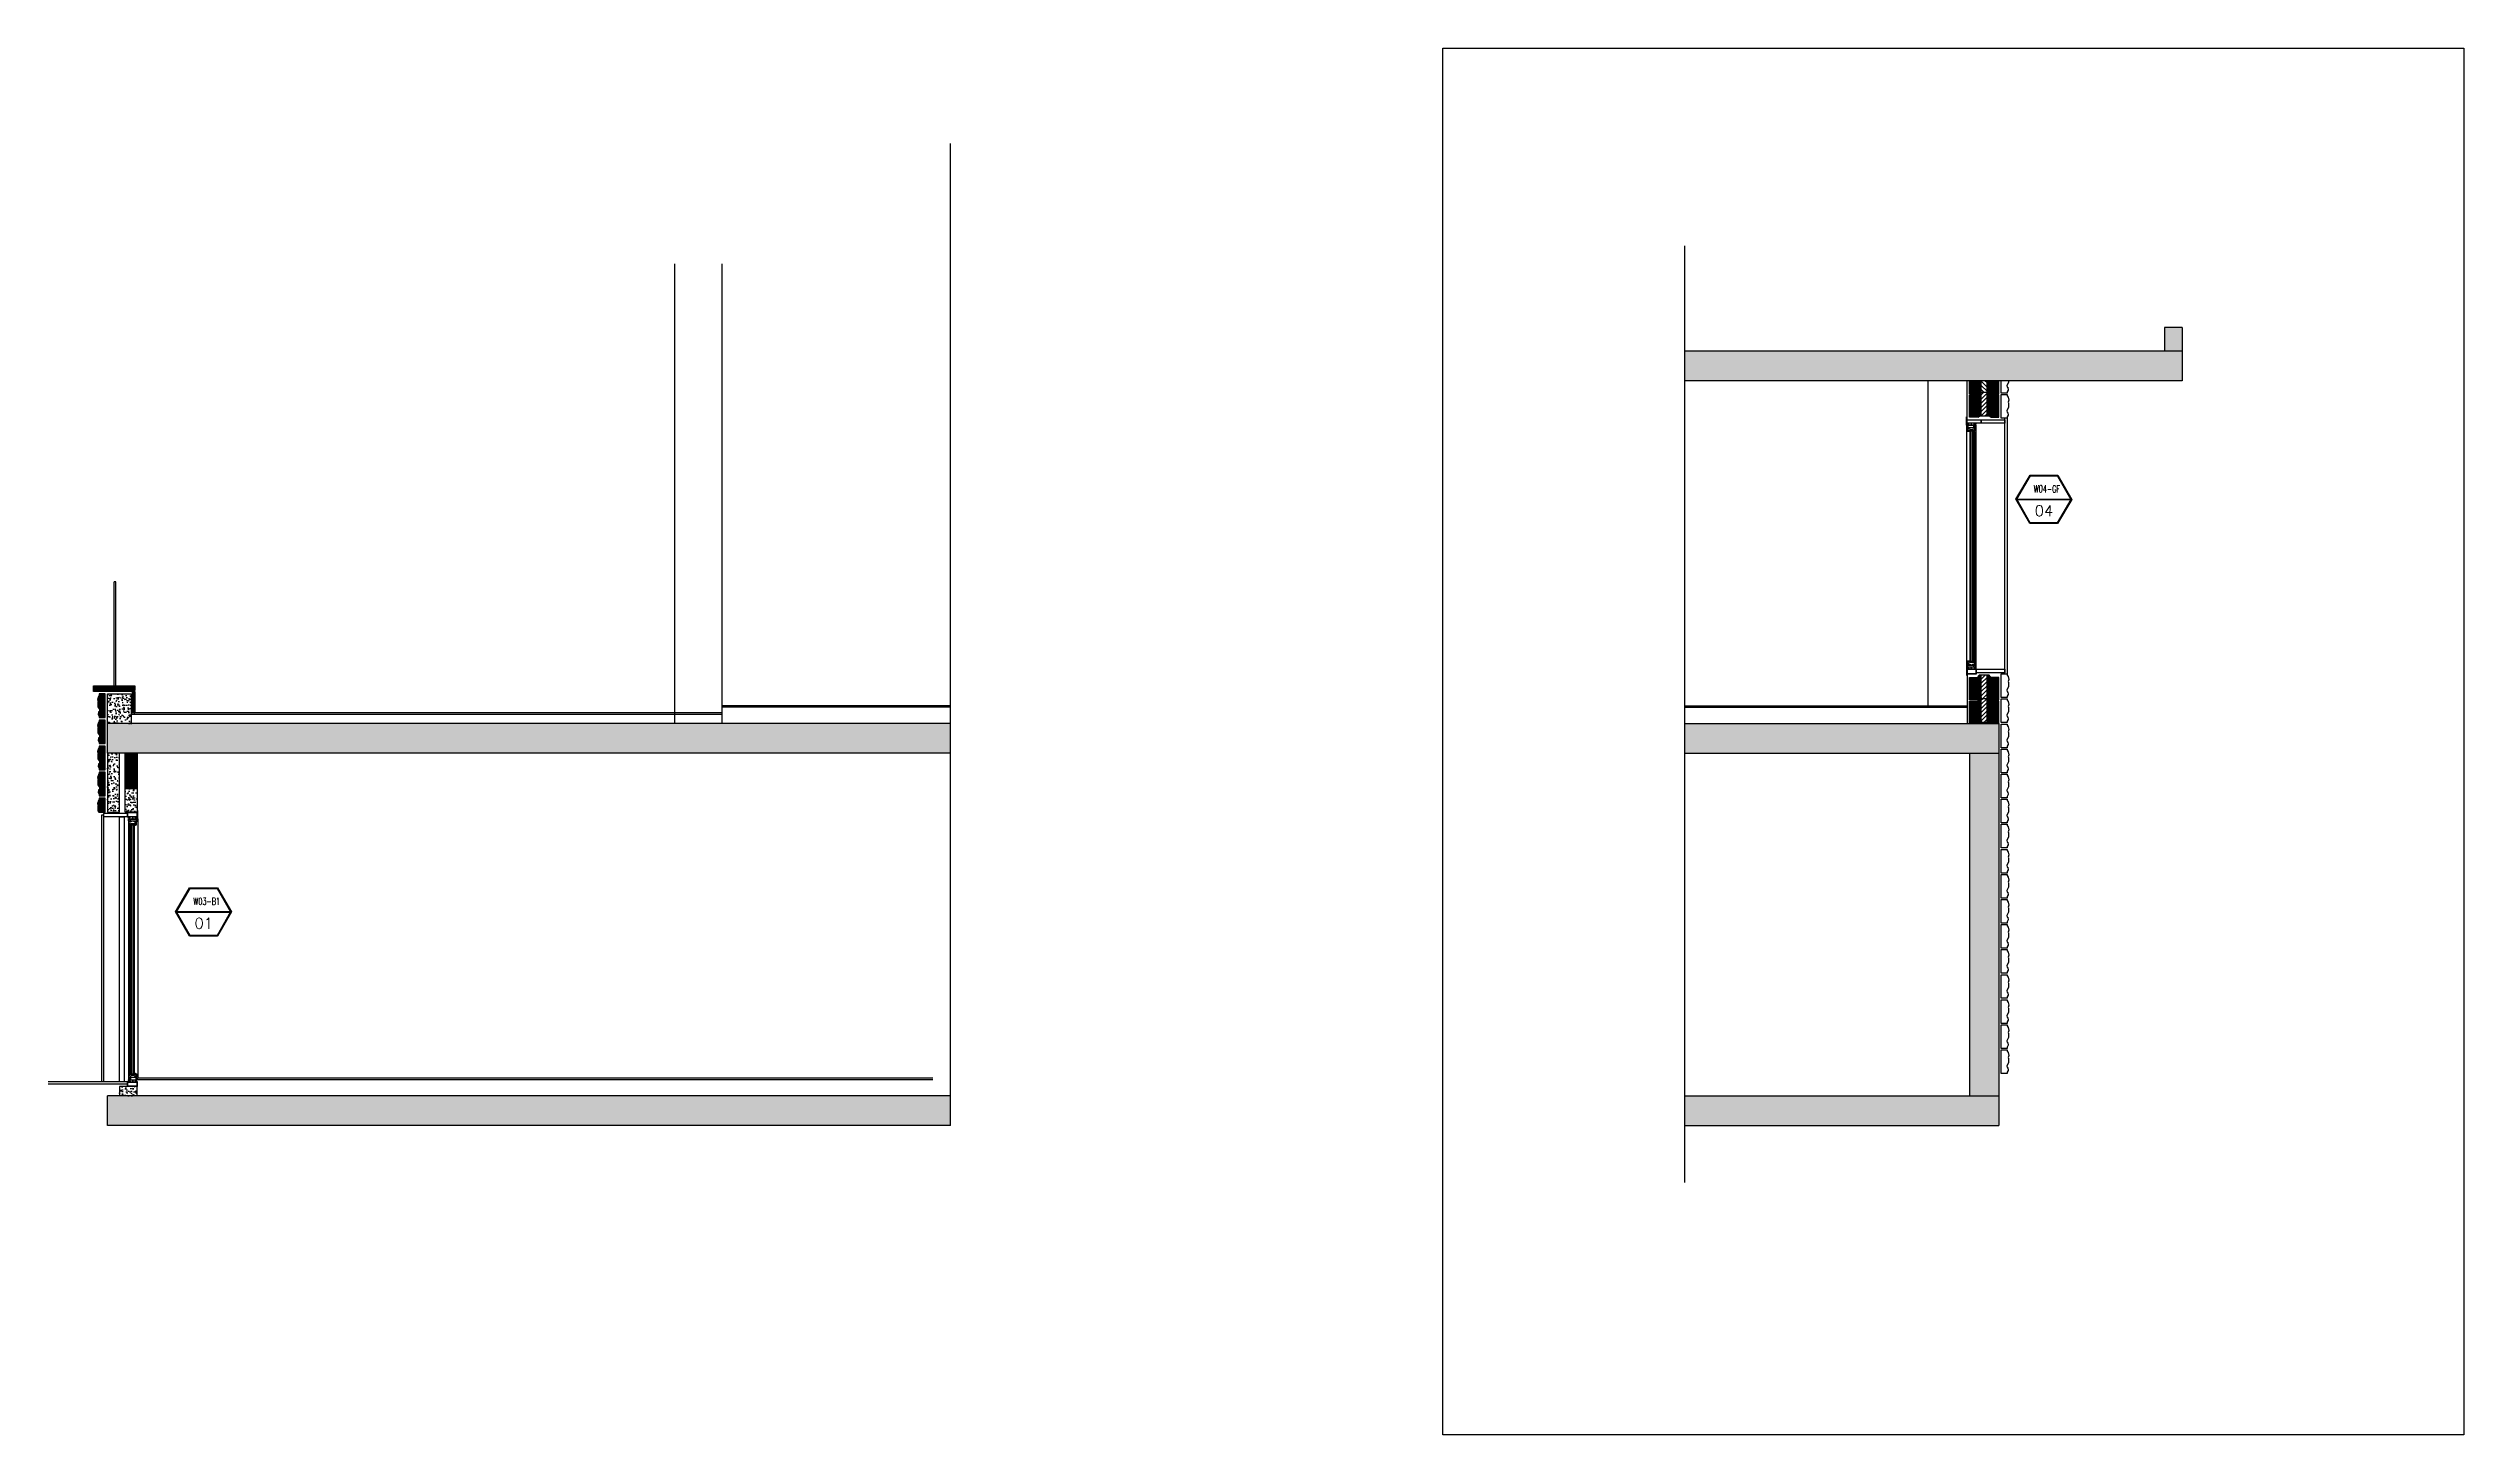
# Model space of a CAD drawing. Header units: centimetres. Extents: x 96271 to 179142, y 9855 to 112216.
# Drawn here: x 177099 to 179142, y 20063 to 21236 of the extents above; entities that cross this region are included whole.
import ezdxf
from ezdxf.enums import TextEntityAlignment as Align

# ---------------------------------------------------------------- set-up
doc = ezdxf.new("R2010")
doc.units = ezdxf.units.CM
doc.header["$LTSCALE"] = 100
doc.header["$MEASUREMENT"] = 0
doc.layers.get('0').update_dxf_attribs({"linetype": 'CONTINUOUS'})
for name, color, linetype in [('A- Wipeout', 255, 'CONTINUOUS'), ('A-AbasJour', 73, 'CONTINUOUS'), ('A-Cladding-Stone', 53, 'CONTINUOUS'), ('A-CMU', 5, 'CONTINUOUS'), ('A-Elev-Otln1', 44, 'CONTINUOUS'), ('A-Elev-Otln4', 41, 'CONTINUOUS'), ('A-Glass-Full', 140, 'CONTINUOUS'), ('A-Patt', 8, 'CONTINUOUS'), ('A-Patt-CMU', 8, 'CONTINUOUS'), ('A-Patt-Strcr', 8, 'CONTINUOUS'), ('A-Sect-Mcut-Plaster', 21, 'CONTINUOUS'), ('A-Sect-Mcut-Tiling', 51, 'CONTINUOUS'), ('A-Subframe Alu', 85, 'CONTINUOUS'), ('A-Wall-Strctr', 6, 'CONTINUOUS'), ('A-WINDOW-ANOT', 131, 'CONTINUOUS'), ('windows', 4, 'CONTINUOUS')]:
    doc.layers.add(name, color=color, linetype=linetype)
doc.styles.add('ROMAND', font='romand.shx', dxfattribs={"height": 10})
pattern_1 = [(140, (155292.255, 78767.37), (0.62752135, 7.1726018), [0.75, -8.25]), (85, (155292.255, 78767.37), (-7.5219213, -1.3875133), [0.6, -6.6]), (190.451444, (155292.307, 78767.968), (-6.8943999, 5.7850885), [0.6374019, -7.0114211]), (136.1842, (155290.255, 78767.37), (1.6551928, 10.6724133), [1.125, -12.375]), (186.635635, (155290.393, 78768.26), (-9.741186, 9.3466195), [0.9561034, -10.5171376]), (81.184164, (155290.255, 78767.37), (-9.741186, 9.3466195), [0.9, -9.9]), (111, (155290.755, 78768.37), (4.0261889, 5.9690705), [0.75, -8.25]), (56, (155290.755, 78768.37), (-7.25150045, 2.4331533), [0.6, -6.6]), (161.451445, (155291.09, 78768.868), (-3.2253115, 8.4022238), [0.6374019, -7.0114211]), (127.5, (155292.2547, 78767.3702), (-3.32893854, 0.12159855), [0, -6.52, 0, -6.7, 0, -6.625]), (97.5, (155292.2547, 78767.3702), (-3.94411712, 2.63069537), [0, -3.82, 0, -6.37, 0, -2.525]), (57.5, (155292.2547, 78765.1402), (0.22554872, 5.33822436), [0, -2.5, 0, -7.8, 0, -10.35]), (47.5, (155292.2547, 78764.1402), (-1.00104982, 5.8318617), [0, -3.25, 0, -5.18, 0, -7.35])]

# ---------------------------------------------------------------- blocks, each defined once
blk = doc.blocks.new('WINDOW-TAGS')
at = {"color": 4}
for p, q in [((231, 535), (1283, 535)), ((231, 528), (1283, 528)), ((231, 521), (1283, 521))]:
    blk.add_line(p, q, dxfattribs=at)
for points in [[(1299, 528), (1028, 997), (486, 997), (215, 528), (486, 58), (1028, 58)], [(1291, 528), (1024, 990), (490, 990), (223, 528), (490, 65), (1024, 65)], [(1283, 528), (1020, 983), (494, 983), (231, 528), (494, 72), (1020, 72)]]:
    blk.add_lwpolyline(points, close=True, dxfattribs=at)
at = {"color": 4, "style": 'ROMAND'}
for tag, p in [('LEVEL', (761, 644)), ('WINDOW-NO', (871, 199))]:
    blk.add_attdef(tag, text='', height=210, dxfattribs=at).set_placement(p, align=Align.CENTER)
blk = doc.blocks.new('A$C2F716865')
at = {"layer": 'A-Patt-CMU'}
h = blk.add_hatch(dxfattribs=at)
h.set_pattern_fill('ANSI31', color=256, angle=270)
h.paths.add_polyline_path([(0, 0), (7, 0), (8.4, 1), (10, 1), (10, 21), (8.4, 21), (7, 19), (0, 19)])
h = blk.add_hatch(dxfattribs=at)
h.set_pattern_fill('ANSI31', color=256, scale=20, angle=270)
h.paths.add_polyline_path([(15, 21), (10, 21), (10, 1), (15, 1)])
h = blk.add_hatch(dxfattribs=at)
h.set_pattern_fill('ANSI31', color=256, angle=270)
h.paths.add_polyline_path([(25, 19), (18, 19), (16.6, 21), (15, 21), (15, 1), (16.6, 1), (18, 0), (25, 0)])
at = {"layer": 'A-CMU'}
for p, q in [((7, 19), (8.4, 21)), ((8.4, 21), (16.6, 21)), ((10, 1), (10, 21)), ((15, 1), (15, 21)), ((18, 19), (16.6, 21)), ((0, 0), (0, 19)), ((0, 19), (7, 19)), ((7, 0), (8.4, 1)), ((8.4, 1), (16.6, 1)), ((18, 0), (16.6, 1)), ((25, 19), (18, 19)), ((25, 0), (25, 19)), ((7, 0), (0, 0)), ((18, 0), (25, 0))]:
    blk.add_line(p, q, dxfattribs=at)

msp = doc.modelspace()

# ---------------------------------------------------------------- hatches: boundary and pattern name
at = {"layer": 'A-Patt'}
h = msp.add_hatch(dxfattribs=at)
h.set_pattern_fill('ANSI31', color=256, scale=3)
h.set_pattern_definition([(45, (155657.25474, 78767.37024), (-0.265165043, 0.265165043), [])])
h.paths.add_polyline_path([(177171.612, 20696.711), (177136.612, 20696.711), (177136.612, 20691.711), (177170.612, 20691.711), (177170.612, 20692.711), (177171.612, 20692.711)])
h.paths.add_polyline_path([(177146.612, 20689.711), (177141.612, 20689.711), (177141.612, 20688.766), (177140.907, 20687.474), (177140.242, 20684.993), (177140.715, 20683.227), (177140.522, 20682.506), (177140.522, 20678.869), (177142.033, 20676.252), (177141.612, 20674.681), (177141.019, 20674.681), (177140.75, 20672.409), (177141.612, 20670.915), (177141.612, 20669.711), (177146.612, 20669.711)])
h.paths.add_polyline_path([(177146.612, 20667.711), (177141.612, 20667.711), (177141.612, 20666.766), (177140.907, 20665.474), (177140.242, 20662.993), (177140.715, 20661.227), (177140.522, 20660.506), (177140.522, 20656.869), (177142.033, 20654.252), (177141.612, 20652.681), (177141.019, 20652.681), (177140.75, 20650.409), (177141.612, 20648.915), (177141.612, 20647.711), (177146.612, 20647.711)])
h.paths.add_polyline_path([(177146.612, 20645.711), (177141.612, 20645.711), (177141.612, 20644.766), (177140.907, 20643.474), (177140.242, 20640.993), (177140.715, 20639.227), (177140.522, 20638.506), (177140.522, 20634.869), (177142.033, 20632.252), (177141.612, 20630.681), (177141.019, 20630.681), (177140.75, 20628.409), (177141.612, 20626.915), (177141.612, 20625.711), (177146.612, 20625.711)])
h.paths.add_polyline_path([(177171.612, 20691.711), (177169.612, 20691.711), (177169.612, 20673.711), (177171.612, 20673.711)])
h = msp.add_hatch(dxfattribs=at)
h.set_pattern_fill('ANSI31', color=256, scale=3)
h.set_pattern_definition([(45, (154957.25474, 78767.37024), (-0.265165043, 0.265165043), [])])
h.paths.add_polyline_path([(177146.612, 20623.711), (177141.612, 20623.711), (177141.612, 20622.766), (177140.907, 20621.474), (177140.242, 20618.993), (177140.715, 20617.227), (177140.522, 20616.506), (177140.522, 20612.869), (177142.033, 20610.252), (177141.612, 20608.681), (177141.019, 20608.681), (177140.75, 20606.409), (177141.612, 20604.915), (177141.612, 20603.711), (177146.612, 20603.711)])
h.paths.add_polyline_path([(177146.612, 20601.711), (177141.612, 20601.711), (177141.612, 20600.766), (177140.907, 20599.474), (177140.242, 20596.993), (177140.715, 20595.227), (177140.522, 20594.506), (177140.522, 20590.869), (177141.191, 20589.711), (177146.612, 20589.711)])
at = {"layer": 'A-Patt-CMU'}
h = msp.add_hatch(dxfattribs=at)
h.set_pattern_fill('ANSI31', color=256, angle=270)
h.set_pattern_definition([(315, (157821.54613, 79081.37024), (0.08838834765, 0.08838834765), [])])
h.paths.add_polyline_path([(178723.612, 20954.711), (178733.612, 20954.711), (178733.612, 20944.711), (178732.041, 20944.711), (178730.612, 20943.711), (178723.612, 20943.711)])
h.paths.add_polyline_path([(178738.612, 20954.711), (178748.612, 20954.711), (178748.612, 20943.711), (178741.612, 20943.711), (178740.183, 20944.711), (178738.612, 20944.711)])
h = msp.add_hatch(dxfattribs=at)
h.set_pattern_fill('ANSI31', color=256, scale=20, angle=270)
h.set_pattern_definition([(315, (157821.5461, 79081.3702), (1.76776695, 1.76776695), [])])
h.paths.add_polyline_path([(178733.612, 20954.711), (178738.612, 20954.711), (178738.612, 20944.711), (178733.612, 20944.711)])
h = msp.add_hatch(dxfattribs=at)
h.set_pattern_fill('ANSI31', color=256, angle=270)
h.set_pattern_definition([(315, (154957.25474, 78767.37024), (0.08838834765, 0.08838834765), [])])
h.paths.add_polyline_path([(177173.612, 20629.711), (177163.612, 20629.711), (177163.612, 20609.711), (177173.612, 20609.711)])
h.paths.add_polyline_path([(177173.612, 20639.711), (177163.612, 20639.711), (177163.612, 20629.711), (177173.612, 20629.711)])
at = {"layer": 'A-Patt-Strcr'}
h = msp.add_hatch(dxfattribs=at)
h.set_pattern_fill('AR-CONC', color=256, angle=90)
h.set_pattern_definition([(140, (149663.154, 69378.0145), (0.62752135, 7.1726018), [0.75, -8.25]), (85, (149663.154, 69378.0145), (-7.5219213, -1.3875133), [0.6, -6.6]), (190.451444, (149663.2065, 69378.612), (-6.8943999, 5.7850885), [0.6374019, -7.0114211]), (136.1842, (149661.154, 69378.0145), (1.6551928, 10.6724133), [1.125, -12.375]), (186.635635, (149661.292, 69378.904), (-9.741186, 9.3466195), [0.9561034, -10.5171376]), (81.184164, (149661.154, 69378.014), (-9.741186, 9.3466195), [0.9, -9.9]), (111, (149661.654, 69379.0145), (4.0261889, 5.9690705), [0.75, -8.25]), (56, (149661.654, 69379.0145), (-7.25150045, 2.4331533), [0.6, -6.6]), (161.451445, (149661.99, 69379.512), (-3.2253115, 8.4022238), [0.6374019, -7.0114211]), (127.5, (149663.1543, 69378.0145), (-3.32893854, 0.12159855), [0, -6.52, 0, -6.7, 0, -6.625]), (97.5, (149663.1543, 69378.0145), (-3.94411712, 2.63069537), [0, -3.82, 0, -6.37, 0, -2.525]), (57.5, (149663.1543, 69375.7845), (0.22554872, 5.33822436), [0, -2.5, 0, -7.8, 0, -10.35]), (47.5, (149663.1543, 69374.7845), (-1.00104982, 5.8318617), [0, -3.25, 0, -5.18, 0, -7.35])])
h.paths.add_polyline_path([(177861.726, 20664.711), (177148.612, 20664.711), (177148.612, 20639.711), (177158.612, 20639.711), (177861.726, 20639.711)])
h.paths.add_polyline_path([(177861.726, 20349.711), (177148.612, 20349.711), (177148.612, 20324.711), (177861.726, 20324.711)])
h.paths.add_polyline_path([(178748.612, 20664.711), (178741.612, 20664.711), (178482.907, 20664.711), (178482.907, 20639.711), (178748.612, 20639.711)])
h.paths.add_polyline_path([(178903.612, 20979.711), (178482.907, 20979.711), (178482.907, 20954.711), (178903.612, 20954.711)])
h.paths.add_polyline_path([(178903.612, 20999.711), (178888.612, 20999.711), (178888.612, 20979.711), (178903.612, 20979.711)])
h.paths.add_polyline_path([(178748.612, 20349.711), (178482.907, 20349.711), (178482.907, 20324.711), (178748.612, 20324.711)])
h.paths.add_polyline_path([(178748.612, 20639.711), (178723.612, 20639.711), (178723.612, 20349.711), (178748.612, 20349.711)])
h = msp.add_hatch(dxfattribs=at)
h.set_pattern_fill('AR-CONC', color=256, angle=90)
h.set_pattern_definition([(140, (155307.255, 78767.37), (0.62752135, 7.1726018), [0.75, -8.25]), (85, (155307.255, 78767.37), (-7.5219213, -1.3875133), [0.6, -6.6]), (190.451444, (155307.307, 78767.968), (-6.8943999, 5.7850885), [0.6374019, -7.0114211]), (136.1842, (155305.255, 78767.37), (1.6551928, 10.6724133), [1.125, -12.375]), (186.635635, (155305.393, 78768.26), (-9.741186, 9.3466195), [0.9561034, -10.5171376]), (81.184164, (155305.255, 78767.37), (-9.741186, 9.3466195), [0.9, -9.9]), (111, (155305.755, 78768.37), (4.0261889, 5.9690705), [0.75, -8.25]), (56, (155305.755, 78768.37), (-7.25150045, 2.4331533), [0.6, -6.6]), (161.451445, (155306.09, 78768.868), (-3.2253115, 8.4022238), [0.6374019, -7.0114211]), (127.5, (155307.2547, 78767.3702), (-3.32893854, 0.12159855), [0, -6.52, 0, -6.7, 0, -6.625]), (97.5, (155307.2547, 78767.3702), (-3.94411712, 2.63069537), [0, -3.82, 0, -6.37, 0, -2.525]), (57.5, (155307.2547, 78765.1402), (0.22554872, 5.33822436), [0, -2.5, 0, -7.8, 0, -10.35]), (47.5, (155307.2547, 78764.1402), (-1.00104982, 5.8318617), [0, -3.25, 0, -5.18, 0, -7.35])])
h.paths.add_polyline_path([(177168.612, 20689.711), (177148.612, 20689.711), (177148.612, 20664.711), (177168.612, 20664.711)])
h = msp.add_hatch(dxfattribs=at)
h.set_pattern_fill('AR-CONC', color=256, angle=90)
h.set_pattern_definition(pattern_1)
h.paths.add_polyline_path([(177158.612, 20639.711), (177148.612, 20639.711), (177148.612, 20589.711), (177158.612, 20589.711)])
h = msp.add_hatch(dxfattribs=at)
h.set_pattern_fill('AR-CONC', color=256, angle=90)
h.set_pattern_definition([(140, (154957.255, 78767.37), (0.62752135, 7.1726018), [0.75, -8.25]), (85, (154957.255, 78767.37), (-7.5219213, -1.3875133), [0.6, -6.6]), (190.451444, (154957.307, 78767.968), (-6.8943999, 5.7850885), [0.6374019, -7.0114211]), (136.1842, (154955.255, 78767.37), (1.6551928, 10.6724133), [1.125, -12.375]), (186.635635, (154955.393, 78768.26), (-9.741186, 9.3466195), [0.9561034, -10.5171376]), (81.184164, (154955.255, 78767.37), (-9.741186, 9.3466195), [0.9, -9.9]), (111, (154955.755, 78768.37), (4.0261889, 5.9690705), [0.75, -8.25]), (56, (154955.755, 78768.37), (-7.25150045, 2.4331533), [0.6, -6.6]), (161.451445, (154956.09, 78768.868), (-3.2253115, 8.4022238), [0.6374019, -7.0114211]), (127.5, (154957.2547, 78767.3702), (-3.32893854, 0.12159855), [0, -6.52, 0, -6.7, 0, -6.625]), (97.5, (154957.2547, 78767.3702), (-3.94411712, 2.63069537), [0, -3.82, 0, -6.37, 0, -2.525]), (57.5, (154957.2547, 78765.1402), (0.22554872, 5.33822436), [0, -2.5, 0, -7.8, 0, -10.35]), (47.5, (154957.2547, 78764.1402), (-1.00104982, 5.8318617), [0, -3.25, 0, -5.18, 0, -7.35])])
h.paths.add_polyline_path([(177173.612, 20609.711), (177163.612, 20609.711), (177163.612, 20589.711), (177173.612, 20589.711)])
h = msp.add_hatch(dxfattribs=at)
h.set_pattern_fill('AR-CONC', color=256, angle=90)
h.set_pattern_definition(pattern_1)
h.paths.add_polyline_path([(177173.612, 20357.711), (177158.612, 20357.711), (177158.612, 20349.711), (177173.612, 20349.711)])

# ---------------------------------------------------------------- linework, layer by layer
msp.add_line((177861.726, 20324.711), (177861.726, 21155.379))
at = {"color": 254, "linetype": 'Continuous'}
for p, q in [((178721.112, 20917.211), (178721.112, 20712.711)), ((178722.137, 20918.08), (178722.137, 20917.886)), ((178722.137, 20917.186), (178722.137, 20914.572)), ((178722.137, 20912.002), (178722.137, 20914.477)), ((178722.159, 20914.5), (178722.17, 20914.5)), ((178722.425, 20918.135), (178722.192, 20918.135)), ((178722.192, 20917.83), (178722.226, 20917.83)), ((178722.226, 20917.242), (178722.192, 20917.242)), ((178722.192, 20914.517), (178722.401, 20914.517)), ((178723.158, 20911.946), (178722.192, 20911.946)), ((178722.248, 20917.852), (178722.248, 20917.958)), ((178722.248, 20917.958), (178722.425, 20917.958)), ((178722.248, 20917.059), (178722.248, 20917.22)), ((178722.425, 20917.059), (178722.248, 20917.059)), ((178722.292, 20914.055), (178722.292, 20912.157)), ((178722.314, 20916.615), (178722.303, 20916.615)), ((178722.303, 20916.615), (178722.303, 20915.505)), ((178722.303, 20915.505), (178722.314, 20915.505)), ((178722.326, 20914.683), (178722.326, 20915.027)), ((178722.326, 20915.027), (178723.991, 20915.027)), ((178722.459, 20914.683), (178722.326, 20914.683)), ((178722.559, 20916.892), (178722.337, 20916.892)), ((178722.337, 20916.892), (178722.337, 20916.637)), ((178722.337, 20915.482), (178722.337, 20915.227)), ((178722.337, 20915.227), (178722.592, 20915.227)), ((178722.348, 20912.102), (178722.671, 20912.102)), ((178722.401, 20914.517), (178722.478, 20914.65)), ((178722.425, 20917.958), (178722.425, 20917.899)), ((178722.425, 20917.173), (178722.425, 20917.059)), ((178722.444, 20917.877), (178722.675, 20917.834)), ((178722.675, 20917.238), (178722.444, 20917.195)), ((178722.459, 20914.5), (178722.459, 20914.677)), ((178722.497, 20914.693), (178722.69, 20914.5)), ((178723.013, 20914.333), (178722.57, 20914.333)), ((178722.737, 20917.992), (178722.584, 20918.02)), ((178722.614, 20917.011), (178722.614, 20916.948)), ((178722.614, 20915.205), (178727.168, 20915.205)), ((178722.774, 20917.087), (178722.66, 20917.066)), ((178722.69, 20914.5), (178722.979, 20914.5)), ((178722.719, 20912.13), (178723.08, 20912.755)), ((178722.803, 20917.681), (178722.803, 20917.391)), ((178723.206, 20912.707), (178722.879, 20912.141)), ((178723.114, 20918.135), (178722.912, 20918.135)), ((178722.927, 20912.057), (178723.023, 20912.057)), ((178722.98, 20917.148), (178722.98, 20917.969)), ((178722.98, 20917.969), (178723.147, 20917.969)), ((178723.01, 20914.509), (178723.577, 20914.891)), ((178724.39, 20917.092), (178723.036, 20917.092)), ((178726.99, 20916.914), (178723.041, 20916.914)), ((178723.072, 20912.085), (178723.11, 20912.152)), ((178723.656, 20914.743), (178723.075, 20914.352)), ((178723.08, 20912.755), (178723.08, 20912.857)), ((178723.136, 20912.912), (178723.159, 20912.912)), ((178723.169, 20917.991), (178723.169, 20918.08)), ((178723.214, 20912.857), (178723.214, 20912.734)), ((178723.214, 20912.124), (178723.214, 20912.038)), ((178723.214, 20912.038), (178723.214, 20912.002)), ((178723.874, 20914.685), (178723.656, 20914.743)), ((178723.668, 20914.906), (178723.861, 20914.855)), ((178723.668, 20914.906), (178723.861, 20914.855)), ((178723.838, 20914.65), (178723.915, 20914.517)), ((178723.991, 20914.683), (178723.857, 20914.683)), ((178723.902, 20914.801), (178723.902, 20914.706)), ((178723.915, 20914.517), (178724.113, 20914.517)), ((178723.991, 20915.027), (178723.991, 20914.683)), ((178724.168, 20914.572), (178724.168, 20915.027)), ((178724.168, 20915.027), (178724.578, 20915.027)), ((178724.424, 20917.059), (178724.39, 20917.092)), ((178724.457, 20917.092), (178724.424, 20917.059)), ((178724.578, 20917.092), (178724.457, 20917.092)), ((178724.611, 20917.059), (178724.578, 20917.092)), ((178724.578, 20915.027), (178724.611, 20915.061)), ((178724.645, 20917.092), (178724.611, 20917.059)), ((178724.611, 20915.061), (178724.644, 20915.027)), ((178724.644, 20915.027), (178726.641, 20915.027)), ((178725.123, 20917.092), (178724.645, 20917.092)), ((178724.99, 20918.08), (178724.99, 20917.991)), ((178725.012, 20917.969), (178725.178, 20917.969)), ((178725.301, 20918.135), (178725.045, 20918.135)), ((178725.178, 20917.969), (178725.178, 20917.148)), ((178725.356, 20917.148), (178725.356, 20918.08)), ((178728.056, 20917.092), (178725.412, 20917.092)), ((178726.624, 20914.89), (178726.624, 20914.572)), ((178726.641, 20914.916), (178726.63, 20914.906)), ((178726.641, 20915.027), (178726.641, 20914.916)), ((178726.679, 20914.517), (178726.823, 20914.517)), ((178726.774, 20915.027), (178727.401, 20915.027)), ((178726.774, 20914.628), (178726.774, 20915.027)), ((178726.868, 20914.628), (178726.774, 20914.628)), ((178726.842, 20914.527), (178726.887, 20914.593)), ((178727.268, 20916.892), (178727.012, 20916.892)), ((178727.268, 20915.305), (178727.268, 20916.892)), ((178727.272, 20914.593), (178727.317, 20914.527)), ((178727.384, 20914.628), (178727.29, 20914.628)), ((178727.335, 20914.517), (178727.479, 20914.517)), ((178727.384, 20914.89), (178727.384, 20914.628)), ((178727.401, 20914.916), (178727.391, 20914.906)), ((178727.401, 20915.027), (178727.401, 20914.916)), ((178727.445, 20916.859), (178727.445, 20915.305)), ((178728.051, 20916.914), (178727.501, 20916.914)), ((178727.512, 20918.08), (178727.512, 20918.024)), ((178727.534, 20914.572), (178727.534, 20915.027)), ((178727.534, 20915.027), (178728.695, 20915.027)), ((178727.545, 20915.205), (178728.726, 20915.205)), ((178728.18, 20918.135), (178727.568, 20918.135)), ((178727.568, 20917.969), (178728.111, 20917.969)), ((178728.111, 20917.969), (178728.111, 20917.148)), ((178728.289, 20917.391), (178728.289, 20917.681)), ((178728.455, 20917.062), (178728.318, 20917.087)), ((178728.52, 20918.023), (178728.355, 20917.992)), ((178728.416, 20917.834), (178728.648, 20917.877)), ((178728.648, 20917.195), (178728.416, 20917.238)), ((178728.5, 20916.948), (178728.5, 20917.007)), ((178728.733, 20916.892), (178728.555, 20916.892)), ((178728.666, 20917.899), (178728.666, 20917.958)), ((178728.666, 20917.958), (178728.844, 20917.958)), ((178728.666, 20917.059), (178728.666, 20917.173)), ((178728.844, 20917.059), (178728.666, 20917.059)), ((178728.9, 20918.135), (178728.678, 20918.135)), ((178728.789, 20915.614), (178728.789, 20916.837)), ((178728.844, 20917.958), (178728.844, 20917.852)), ((178728.844, 20917.22), (178728.844, 20917.059)), ((178728.866, 20917.83), (178728.9, 20917.83)), ((178728.9, 20917.242), (178728.866, 20917.242)), ((178728.955, 20917.886), (178728.955, 20918.08)), ((178728.955, 20917.211), (178728.955, 20710.711)), ((178728.955, 20915.523), (178728.955, 20917.186)), ((178722.137, 20717.42), (178722.137, 20714.944)), ((178722.137, 20712.235), (178722.137, 20714.849)), ((178722.137, 20711.341), (178722.137, 20711.536)), ((178722.159, 20714.922), (178722.17, 20714.922)), ((178723.158, 20717.475), (178722.192, 20717.475)), ((178722.192, 20714.905), (178722.401, 20714.905)), ((178722.226, 20712.18), (178722.192, 20712.18)), ((178722.192, 20711.591), (178722.226, 20711.591)), ((178722.425, 20711.286), (178722.192, 20711.286)), ((178722.425, 20712.363), (178722.248, 20712.363)), ((178722.248, 20712.363), (178722.248, 20712.202)), ((178722.248, 20711.569), (178722.248, 20711.464)), ((178722.248, 20711.464), (178722.425, 20711.464)), ((178722.292, 20715.366), (178722.292, 20717.264)), ((178722.303, 20712.807), (178722.303, 20713.917)), ((178722.303, 20713.917), (178722.314, 20713.917)), ((178722.314, 20712.807), (178722.303, 20712.807)), ((178722.459, 20714.738), (178722.326, 20714.738)), ((178722.326, 20714.738), (178722.326, 20714.394)), ((178722.326, 20714.394), (178723.991, 20714.394)), ((178722.337, 20713.939), (178722.337, 20714.194)), ((178722.337, 20714.194), (178722.592, 20714.194)), ((178722.337, 20712.529), (178722.337, 20712.785)), ((178722.559, 20712.529), (178722.337, 20712.529)), ((178722.348, 20717.32), (178722.671, 20717.32)), ((178722.401, 20714.905), (178722.478, 20714.771)), ((178722.425, 20712.248), (178722.425, 20712.363)), ((178722.425, 20711.464), (178722.425, 20711.523)), ((178722.675, 20712.184), (178722.444, 20712.226)), ((178722.444, 20711.545), (178722.675, 20711.587)), ((178722.459, 20714.922), (178722.459, 20714.744)), ((178722.497, 20714.729), (178722.69, 20714.922)), ((178723.013, 20715.088), (178722.57, 20715.088)), ((178722.737, 20711.429), (178722.584, 20711.401)), ((178722.614, 20714.217), (178727.168, 20714.217)), ((178722.614, 20712.41), (178722.614, 20712.474)), ((178722.774, 20712.335), (178722.66, 20712.356)), ((178722.69, 20714.922), (178722.979, 20714.922)), ((178722.719, 20717.292), (178723.08, 20716.666)), ((178722.803, 20711.74), (178722.803, 20712.031)), ((178723.206, 20716.715), (178722.879, 20717.281)), ((178723.114, 20711.286), (178722.912, 20711.286)), ((178722.927, 20717.364), (178723.023, 20717.364)), ((178722.98, 20712.274), (178722.98, 20711.452)), ((178722.98, 20711.452), (178723.147, 20711.452)), ((178723.01, 20714.912), (178723.577, 20714.53)), ((178724.39, 20712.329), (178723.036, 20712.329)), ((178726.99, 20712.507), (178723.041, 20712.507)), ((178723.072, 20717.336), (178723.11, 20717.27)), ((178723.656, 20714.678), (178723.075, 20715.069)), ((178723.08, 20716.666), (178723.08, 20716.565)), ((178723.136, 20716.509), (178723.159, 20716.509)), ((178723.169, 20711.43), (178723.169, 20711.341)), ((178723.214, 20717.384), (178723.214, 20717.42)), ((178723.214, 20717.297), (178723.214, 20717.384)), ((178723.214, 20716.565), (178723.214, 20716.687)), ((178723.874, 20714.736), (178723.656, 20714.678)), ((178723.668, 20714.515), (178723.861, 20714.567)), ((178723.668, 20714.515), (178723.861, 20714.567)), ((178723.838, 20714.771), (178723.915, 20714.905)), ((178723.991, 20714.738), (178723.857, 20714.738)), ((178723.902, 20714.62), (178723.902, 20714.715)), ((178723.915, 20714.905), (178724.113, 20714.905)), ((178723.991, 20714.394), (178723.991, 20714.738)), ((178724.168, 20714.849), (178724.168, 20714.394)), ((178724.168, 20714.394), (178724.578, 20714.394)), ((178724.424, 20712.363), (178724.39, 20712.329)), ((178724.457, 20712.329), (178724.424, 20712.363)), ((178724.578, 20712.329), (178724.457, 20712.329)), ((178724.578, 20714.394), (178724.611, 20714.361)), ((178724.611, 20712.363), (178724.578, 20712.329)), ((178724.611, 20714.361), (178724.644, 20714.394)), ((178724.645, 20712.329), (178724.611, 20712.363)), ((178724.644, 20714.394), (178726.641, 20714.394)), ((178725.123, 20712.329), (178724.645, 20712.329)), ((178724.99, 20711.341), (178724.99, 20711.43)), ((178725.012, 20711.452), (178725.178, 20711.452)), ((178725.301, 20711.286), (178725.045, 20711.286)), ((178725.178, 20711.452), (178725.178, 20712.274)), ((178725.356, 20712.274), (178725.356, 20711.341)), ((178728.056, 20712.329), (178725.412, 20712.329)), ((178726.624, 20714.531), (178726.624, 20714.849)), ((178726.641, 20714.505), (178726.63, 20714.515)), ((178726.641, 20714.394), (178726.641, 20714.505)), ((178726.679, 20714.905), (178726.823, 20714.905)), ((178726.868, 20714.794), (178726.774, 20714.794)), ((178726.774, 20714.794), (178726.774, 20714.394)), ((178726.774, 20714.394), (178727.401, 20714.394)), ((178726.842, 20714.895), (178726.887, 20714.828)), ((178727.268, 20712.529), (178727.012, 20712.529)), ((178727.268, 20714.117), (178727.268, 20712.529)), ((178727.272, 20714.828), (178727.317, 20714.895)), ((178727.384, 20714.794), (178727.29, 20714.794)), ((178727.335, 20714.905), (178727.479, 20714.905)), ((178727.384, 20714.531), (178727.384, 20714.794)), ((178727.401, 20714.505), (178727.391, 20714.515)), ((178727.401, 20714.394), (178727.401, 20714.505)), ((178727.445, 20712.563), (178727.445, 20714.117)), ((178728.051, 20712.507), (178727.501, 20712.507)), ((178727.512, 20711.341), (178727.512, 20711.397)), ((178727.534, 20714.849), (178727.534, 20714.394)), ((178727.534, 20714.394), (178728.695, 20714.394)), ((178727.545, 20714.217), (178728.726, 20714.217)), ((178727.568, 20711.452), (178728.111, 20711.452)), ((178728.18, 20711.286), (178727.568, 20711.286)), ((178728.111, 20711.452), (178728.111, 20712.274)), ((178728.289, 20712.031), (178728.289, 20711.74)), ((178728.455, 20712.36), (178728.318, 20712.335)), ((178728.52, 20711.399), (178728.355, 20711.429)), ((178728.648, 20712.226), (178728.416, 20712.184)), ((178728.416, 20711.587), (178728.648, 20711.545)), ((178728.5, 20712.474), (178728.5, 20712.414)), ((178728.733, 20712.529), (178728.555, 20712.529)), ((178728.844, 20712.363), (178728.666, 20712.363)), ((178728.666, 20712.363), (178728.666, 20712.248)), ((178728.666, 20711.523), (178728.666, 20711.464)), ((178728.666, 20711.464), (178728.844, 20711.464)), ((178728.9, 20711.286), (178728.678, 20711.286)), ((178728.789, 20713.807), (178728.789, 20712.585)), ((178728.844, 20712.202), (178728.844, 20712.363)), ((178728.844, 20711.464), (178728.844, 20711.569)), ((178728.9, 20712.18), (178728.866, 20712.18)), ((178728.866, 20711.591), (178728.9, 20711.591)), ((178728.955, 20713.899), (178728.955, 20712.235)), ((178728.955, 20711.536), (178728.955, 20711.341)), ((177166.269, 20584.886), (177166.269, 20585.08)), ((177166.269, 20584.211), (177166.269, 20361.711)), ((177166.269, 20582.523), (177166.269, 20584.186)), ((177166.324, 20585.135), (177166.546, 20585.135)), ((177166.358, 20584.83), (177166.324, 20584.83)), ((177166.324, 20584.242), (177166.358, 20584.242)), ((177166.557, 20584.958), (177166.38, 20584.958)), ((177166.38, 20584.958), (177166.38, 20584.852)), ((177166.38, 20584.22), (177166.38, 20584.059)), ((177166.38, 20584.059), (177166.557, 20584.059)), ((177166.435, 20582.614), (177166.435, 20583.837)), ((177166.491, 20583.892), (177166.668, 20583.892)), ((177167.678, 20582.205), (177166.498, 20582.205)), ((177167.69, 20582.027), (177166.529, 20582.027)), ((177166.557, 20584.899), (177166.557, 20584.958)), ((177166.557, 20584.059), (177166.557, 20584.173)), ((177166.807, 20584.834), (177166.576, 20584.877)), ((177166.576, 20584.195), (177166.807, 20584.238)), ((177166.704, 20585.023), (177166.869, 20584.992)), ((177166.724, 20583.948), (177166.724, 20584.007)), ((177166.769, 20584.062), (177166.906, 20584.087)), ((177166.935, 20584.391), (177166.935, 20584.681)), ((177167.044, 20585.135), (177167.656, 20585.135)), ((177167.656, 20584.969), (177167.112, 20584.969)), ((177167.112, 20584.969), (177167.112, 20584.148)), ((177167.168, 20584.092), (177169.812, 20584.092)), ((177167.173, 20583.914), (177167.723, 20583.914)), ((177167.69, 20581.572), (177167.69, 20582.027)), ((177167.712, 20585.08), (177167.712, 20585.024)), ((177167.889, 20581.517), (177167.745, 20581.517)), ((177167.778, 20583.859), (177167.778, 20582.305)), ((177168.45, 20582.027), (177167.823, 20582.027)), ((177167.823, 20582.027), (177167.823, 20581.916)), ((177167.823, 20581.916), (177167.833, 20581.906)), ((177167.839, 20581.89), (177167.839, 20581.628)), ((177167.839, 20581.628), (177167.934, 20581.628)), ((177167.952, 20581.593), (177167.907, 20581.527)), ((177167.956, 20582.305), (177167.956, 20583.892)), ((177167.956, 20583.892), (177168.211, 20583.892)), ((177172.61, 20582.205), (177168.056, 20582.205)), ((177168.234, 20583.914), (177172.183, 20583.914)), ((177168.382, 20581.527), (177168.337, 20581.593)), ((177168.356, 20581.628), (177168.45, 20581.628)), ((177168.544, 20581.517), (177168.401, 20581.517)), ((177168.45, 20581.628), (177168.45, 20582.027)), ((177170.579, 20582.027), (177168.583, 20582.027)), ((177168.583, 20582.027), (177168.583, 20581.916)), ((177168.583, 20581.916), (177168.593, 20581.906)), ((177168.6, 20581.89), (177168.6, 20581.572)), ((177169.868, 20584.148), (177169.868, 20585.08)), ((177169.923, 20585.135), (177170.179, 20585.135)), ((177170.212, 20584.969), (177170.045, 20584.969)), ((177170.045, 20584.969), (177170.045, 20584.148)), ((177170.101, 20584.092), (177170.579, 20584.092)), ((177170.234, 20585.08), (177170.234, 20584.991)), ((177170.579, 20584.092), (177170.613, 20584.059)), ((177170.613, 20582.061), (177170.579, 20582.027)), ((177170.613, 20584.059), (177170.646, 20584.092)), ((177170.646, 20582.027), (177170.613, 20582.061)), ((177170.646, 20584.092), (177170.767, 20584.092)), ((177171.056, 20582.027), (177170.646, 20582.027)), ((177170.767, 20584.092), (177170.8, 20584.059)), ((177170.8, 20584.059), (177170.834, 20584.092)), ((177170.834, 20584.092), (177172.188, 20584.092)), ((177171.056, 20581.572), (177171.056, 20582.027)), ((177171.309, 20581.517), (177171.111, 20581.517)), ((177172.898, 20582.027), (177171.233, 20582.027)), ((177171.233, 20582.027), (177171.233, 20581.683)), ((177171.233, 20581.683), (177171.366, 20581.683)), ((177171.386, 20581.65), (177171.309, 20581.517)), ((177171.322, 20581.801), (177171.322, 20581.706)), ((177171.35, 20581.685), (177171.568, 20581.743)), ((177171.556, 20581.906), (177171.363, 20581.855)), ((177171.556, 20581.906), (177171.363, 20581.855)), ((177171.568, 20581.743), (177172.149, 20581.352)), ((177172.214, 20581.509), (177171.647, 20581.891)), ((177172.01, 20579.857), (177172.01, 20579.734)), ((177172.01, 20579.124), (177172.01, 20579.038)), ((177172.01, 20579.038), (177172.01, 20579.002)), ((177172.018, 20579.707), (177172.345, 20579.141)), ((177172.055, 20584.991), (177172.055, 20585.08)), ((177172.088, 20579.912), (177172.065, 20579.912)), ((177172.066, 20578.946), (177173.032, 20578.946)), ((177172.243, 20584.969), (177172.077, 20584.969)), ((177172.11, 20585.135), (177172.311, 20585.135)), ((177172.152, 20579.085), (177172.114, 20579.152)), ((177172.143, 20579.755), (177172.143, 20579.857)), ((177172.505, 20579.13), (177172.143, 20579.755)), ((177172.296, 20579.057), (177172.2, 20579.057)), ((177172.211, 20581.333), (177172.654, 20581.333)), ((177172.243, 20584.148), (177172.243, 20584.969)), ((177172.534, 20581.5), (177172.245, 20581.5)), ((177172.421, 20584.681), (177172.421, 20584.391)), ((177172.45, 20584.087), (177172.564, 20584.066)), ((177172.486, 20584.992), (177172.64, 20585.02)), ((177172.727, 20581.693), (177172.534, 20581.5)), ((177172.78, 20584.877), (177172.548, 20584.834)), ((177172.548, 20584.238), (177172.78, 20584.195)), ((177172.876, 20579.102), (177172.553, 20579.102)), ((177172.61, 20584.011), (177172.61, 20583.948)), ((177172.887, 20582.227), (177172.632, 20582.227)), ((177172.665, 20583.892), (177172.887, 20583.892)), ((177172.823, 20581.517), (177172.746, 20581.65)), ((177172.765, 20581.683), (177172.898, 20581.683)), ((177172.765, 20581.5), (177172.765, 20581.677)), ((177172.798, 20585.135), (177173.032, 20585.135)), ((177172.976, 20584.958), (177172.798, 20584.958)), ((177172.798, 20584.958), (177172.798, 20584.899)), ((177172.798, 20584.173), (177172.798, 20584.059)), ((177172.798, 20584.059), (177172.976, 20584.059)), ((177173.032, 20581.517), (177172.823, 20581.517)), ((177172.887, 20583.892), (177172.887, 20583.637)), ((177172.887, 20582.482), (177172.887, 20582.227)), ((177172.898, 20581.683), (177172.898, 20582.027)), ((177172.909, 20583.615), (177172.921, 20583.615)), ((177172.921, 20582.505), (177172.909, 20582.505)), ((177172.921, 20583.615), (177172.921, 20582.505)), ((177172.932, 20581.055), (177172.932, 20579.157)), ((177172.976, 20584.852), (177172.976, 20584.958)), ((177172.976, 20584.059), (177172.976, 20584.22)), ((177173.032, 20584.83), (177172.998, 20584.83)), ((177172.998, 20584.242), (177173.032, 20584.242)), ((177173.065, 20581.5), (177173.054, 20581.5)), ((177173.087, 20585.08), (177173.087, 20584.886)), ((177173.087, 20584.186), (177173.087, 20581.572)), ((177173.087, 20579.002), (177173.087, 20581.477)), ((177174.112, 20584.211), (177174.112, 20364.711)), ((177166.269, 20364.899), (177166.269, 20363.235)), ((177166.269, 20362.536), (177166.269, 20362.341)), ((177166.324, 20363.18), (177166.358, 20363.18)), ((177166.358, 20362.591), (177166.324, 20362.591)), ((177166.324, 20362.286), (177166.546, 20362.286)), ((177166.38, 20363.202), (177166.38, 20363.363)), ((177166.38, 20363.363), (177166.557, 20363.363)), ((177166.38, 20362.464), (177166.38, 20362.569)), ((177166.557, 20362.464), (177166.38, 20362.464)), ((177166.435, 20364.807), (177166.435, 20363.585)), ((177166.491, 20363.529), (177166.668, 20363.529)), ((177167.678, 20365.217), (177166.498, 20365.217)), ((177167.69, 20365.394), (177166.529, 20365.394)), ((177166.557, 20363.363), (177166.557, 20363.248)), ((177166.557, 20362.523), (177166.557, 20362.464)), ((177166.576, 20363.226), (177166.807, 20363.184)), ((177166.807, 20362.587), (177166.576, 20362.545)), ((177166.704, 20362.399), (177166.869, 20362.429)), ((177166.724, 20363.474), (177166.724, 20363.414)), ((177166.769, 20363.36), (177166.906, 20363.335)), ((177166.935, 20363.031), (177166.935, 20362.74)), ((177167.044, 20362.286), (177167.656, 20362.286)), ((177167.112, 20362.452), (177167.112, 20363.274)), ((177167.656, 20362.452), (177167.112, 20362.452)), ((177167.168, 20363.329), (177169.812, 20363.329)), ((177167.173, 20363.507), (177167.723, 20363.507)), ((177167.69, 20365.849), (177167.69, 20365.394)), ((177167.712, 20362.341), (177167.712, 20362.397)), ((177167.889, 20365.905), (177167.745, 20365.905)), ((177167.778, 20363.563), (177167.778, 20365.117)), ((177167.823, 20365.505), (177167.833, 20365.515)), ((177167.823, 20365.394), (177167.823, 20365.505)), ((177168.45, 20365.394), (177167.823, 20365.394)), ((177167.839, 20365.531), (177167.839, 20365.794)), ((177167.839, 20365.794), (177167.934, 20365.794)), ((177167.952, 20365.828), (177167.907, 20365.895)), ((177167.956, 20365.117), (177167.956, 20363.529)), ((177167.956, 20363.529), (177168.211, 20363.529)), ((177172.61, 20365.217), (177168.056, 20365.217)), ((177168.234, 20363.507), (177172.183, 20363.507)), ((177168.382, 20365.895), (177168.337, 20365.828)), ((177168.356, 20365.794), (177168.45, 20365.794)), ((177168.544, 20365.905), (177168.401, 20365.905)), ((177168.45, 20365.794), (177168.45, 20365.394)), ((177168.583, 20365.505), (177168.593, 20365.515)), ((177168.583, 20365.394), (177168.583, 20365.505)), ((177170.579, 20365.394), (177168.583, 20365.394)), ((177168.6, 20365.531), (177168.6, 20365.849)), ((177169.868, 20363.274), (177169.868, 20362.341)), ((177169.923, 20362.286), (177170.179, 20362.286)), ((177170.045, 20362.452), (177170.045, 20363.274)), ((177170.212, 20362.452), (177170.045, 20362.452)), ((177170.101, 20363.329), (177170.579, 20363.329)), ((177170.234, 20362.341), (177170.234, 20362.43)), ((177170.613, 20365.361), (177170.579, 20365.394)), ((177170.579, 20363.329), (177170.613, 20363.363)), ((177170.646, 20365.394), (177170.613, 20365.361)), ((177170.613, 20363.363), (177170.646, 20363.329)), ((177171.056, 20365.394), (177170.646, 20365.394)), ((177170.646, 20363.329), (177170.767, 20363.329)), ((177170.767, 20363.329), (177170.8, 20363.363)), ((177170.8, 20363.363), (177170.834, 20363.329)), ((177170.834, 20363.329), (177172.188, 20363.329)), ((177171.056, 20365.849), (177171.056, 20365.394)), ((177171.309, 20365.905), (177171.111, 20365.905)), ((177171.233, 20365.394), (177171.233, 20365.738)), ((177171.233, 20365.738), (177171.366, 20365.738)), ((177172.898, 20365.394), (177171.233, 20365.394)), ((177171.386, 20365.771), (177171.309, 20365.905)), ((177171.322, 20365.62), (177171.322, 20365.715)), ((177171.35, 20365.736), (177171.568, 20365.678)), ((177171.556, 20365.515), (177171.363, 20365.567)), ((177171.556, 20365.515), (177171.363, 20365.567)), ((177171.568, 20365.678), (177172.149, 20366.069)), ((177172.214, 20365.912), (177171.647, 20365.53)), ((177172.01, 20368.384), (177172.01, 20368.42)), ((177172.01, 20368.297), (177172.01, 20368.384)), ((177172.01, 20367.565), (177172.01, 20367.687)), ((177172.018, 20367.715), (177172.345, 20368.281)), ((177172.055, 20362.43), (177172.055, 20362.341)), ((177172.088, 20367.509), (177172.065, 20367.509)), ((177172.066, 20368.475), (177173.032, 20368.475)), ((177172.243, 20362.452), (177172.077, 20362.452)), ((177172.11, 20362.286), (177172.311, 20362.286)), ((177172.152, 20368.336), (177172.114, 20368.27)), ((177172.505, 20368.292), (177172.143, 20367.666)), ((177172.143, 20367.666), (177172.143, 20367.565)), ((177172.296, 20368.364), (177172.2, 20368.364)), ((177172.211, 20366.088), (177172.654, 20366.088)), ((177172.243, 20363.274), (177172.243, 20362.452)), ((177172.534, 20365.922), (177172.245, 20365.922)), ((177172.421, 20362.74), (177172.421, 20363.031)), ((177172.45, 20363.335), (177172.564, 20363.356)), ((177172.486, 20362.429), (177172.64, 20362.401)), ((177172.727, 20365.729), (177172.534, 20365.922)), ((177172.548, 20363.184), (177172.78, 20363.226)), ((177172.78, 20362.545), (177172.548, 20362.587)), ((177172.876, 20368.32), (177172.553, 20368.32)), ((177172.61, 20363.41), (177172.61, 20363.474)), ((177172.887, 20365.194), (177172.632, 20365.194)), ((177172.665, 20363.529), (177172.887, 20363.529)), ((177172.823, 20365.905), (177172.746, 20365.771)), ((177172.765, 20365.922), (177172.765, 20365.744)), ((177172.765, 20365.738), (177172.898, 20365.738)), ((177172.798, 20363.248), (177172.798, 20363.363)), ((177172.798, 20363.363), (177172.976, 20363.363)), ((177172.798, 20362.464), (177172.798, 20362.523)), ((177172.976, 20362.464), (177172.798, 20362.464)), ((177172.798, 20362.286), (177173.032, 20362.286)), ((177173.032, 20365.905), (177172.823, 20365.905)), ((177172.887, 20364.939), (177172.887, 20365.194)), ((177172.887, 20363.529), (177172.887, 20363.785)), ((177172.898, 20365.738), (177172.898, 20365.394)), ((177172.921, 20364.917), (177172.909, 20364.917)), ((177172.909, 20363.807), (177172.921, 20363.807)), ((177172.921, 20363.807), (177172.921, 20364.917)), ((177172.932, 20366.366), (177172.932, 20368.264)), ((177172.976, 20363.363), (177172.976, 20363.202)), ((177172.976, 20362.569), (177172.976, 20362.464)), ((177172.998, 20363.18), (177173.032, 20363.18)), ((177173.032, 20362.591), (177172.998, 20362.591)), ((177173.065, 20365.922), (177173.054, 20365.922)), ((177173.087, 20368.42), (177173.087, 20365.944)), ((177173.087, 20363.235), (177173.087, 20365.849)), ((177173.087, 20362.341), (177173.087, 20362.536))]:
    msp.add_line(p, q, dxfattribs=at)
at = {"color": 254, "ltscale": 0.1}
for p, q in [((178721.612, 20918.711), (178723.169, 20918.711)), ((178722.299, 20918.135), (178721.724, 20918.711)), ((178722.137, 20918.077), (178721.864, 20918.35)), ((178722.647, 20918.009), (178721.945, 20918.711)), ((178722.81, 20918.067), (178722.166, 20918.711)), ((178722.962, 20918.135), (178722.387, 20918.711)), ((178723.169, 20918.15), (178722.608, 20918.711)), ((178723.169, 20918.37), (178722.829, 20918.711)), ((178723.169, 20918.591), (178723.05, 20918.711)), ((178723.169, 20918.08), (178723.169, 20918.711)), ((178729.48, 20918.711), (178727.512, 20918.711)), ((178727.512, 20918.181), (178728.042, 20918.711)), ((178727.512, 20918.402), (178727.821, 20918.711)), ((178727.512, 20918.052), (178727.512, 20918.711)), ((178727.688, 20918.135), (178728.263, 20918.711)), ((178727.909, 20918.135), (178728.484, 20918.711)), ((178728.13, 20918.135), (178728.705, 20918.711)), ((178728.282, 20918.067), (178728.926, 20918.711)), ((178728.445, 20918.009), (178729.147, 20918.711)), ((178728.793, 20918.135), (178729.368, 20918.711)), ((178728.955, 20918.077), (178729.228, 20918.35)), ((178721.612, 20710.711), (178723.169, 20710.711)), ((178722.299, 20711.286), (178721.724, 20710.711)), ((178722.137, 20711.344), (178721.864, 20711.071)), ((178722.647, 20711.413), (178721.945, 20710.711)), ((178722.81, 20711.355), (178722.166, 20710.711)), ((178722.962, 20711.286), (178722.387, 20710.711)), ((178723.169, 20711.272), (178722.608, 20710.711)), ((178723.169, 20711.051), (178722.829, 20710.711)), ((178723.169, 20710.83), (178723.05, 20710.711)), ((178723.169, 20711.341), (178723.169, 20710.711)), ((178727.512, 20711.369), (178727.512, 20710.711)), ((178727.512, 20711.241), (178728.042, 20710.711)), ((178727.512, 20711.02), (178727.821, 20710.711)), ((178729.48, 20710.711), (178727.512, 20710.711)), ((178727.688, 20711.286), (178728.263, 20710.711)), ((178727.909, 20711.286), (178728.484, 20710.711)), ((178728.13, 20711.286), (178728.705, 20710.711)), ((178728.282, 20711.355), (178728.926, 20710.711)), ((178728.445, 20711.413), (178729.147, 20710.711)), ((178728.793, 20711.286), (178729.368, 20710.711)), ((178728.955, 20711.344), (178729.228, 20711.071)), ((177165.744, 20585.711), (177167.712, 20585.711)), ((177166.431, 20585.135), (177165.856, 20585.711)), ((177166.269, 20585.077), (177165.996, 20585.35)), ((177166.779, 20585.009), (177166.077, 20585.711)), ((177166.942, 20585.067), (177166.298, 20585.711)), ((177167.094, 20585.135), (177166.519, 20585.711)), ((177167.315, 20585.135), (177166.74, 20585.711)), ((177167.536, 20585.135), (177166.961, 20585.711)), ((177167.712, 20585.181), (177167.182, 20585.711)), ((177167.712, 20585.402), (177167.403, 20585.711)), ((177167.712, 20585.052), (177167.712, 20585.711)), ((177173.612, 20585.711), (177172.055, 20585.711)), ((177172.055, 20585.15), (177172.616, 20585.711)), ((177172.055, 20585.37), (177172.395, 20585.711)), ((177172.055, 20585.591), (177172.174, 20585.711)), ((177172.055, 20585.08), (177172.055, 20585.711)), ((177172.262, 20585.135), (177172.837, 20585.711)), ((177172.414, 20585.067), (177173.058, 20585.711)), ((177172.577, 20585.009), (177173.279, 20585.711)), ((177172.925, 20585.135), (177173.5, 20585.711)), ((177173.087, 20585.077), (177173.36, 20585.35)), ((177165.744, 20361.711), (177167.712, 20361.711)), ((177166.431, 20362.286), (177165.856, 20361.711)), ((177166.269, 20362.344), (177165.996, 20362.071)), ((177166.779, 20362.413), (177166.077, 20361.711)), ((177166.942, 20362.355), (177166.298, 20361.711)), ((177167.094, 20362.286), (177166.519, 20361.711)), ((177167.315, 20362.286), (177166.74, 20361.711)), ((177167.536, 20362.286), (177166.961, 20361.711)), ((177167.712, 20362.241), (177167.182, 20361.711)), ((177167.712, 20362.02), (177167.403, 20361.711)), ((177167.712, 20362.369), (177167.712, 20361.711)), ((177172.055, 20362.341), (177172.055, 20361.711)), ((177172.055, 20362.272), (177172.616, 20361.711)), ((177172.055, 20362.051), (177172.395, 20361.711)), ((177172.055, 20361.83), (177172.174, 20361.711)), ((177173.612, 20361.711), (177172.055, 20361.711)), ((177172.262, 20362.286), (177172.837, 20361.711)), ((177172.414, 20362.355), (177173.058, 20361.711)), ((177172.577, 20362.413), (177173.279, 20361.711)), ((177172.925, 20362.286), (177173.5, 20361.711)), ((177173.087, 20362.344), (177173.36, 20362.071))]:
    msp.add_line(p, q, dxfattribs=at)
at = {"color": 254, "linetype": 'ByBlock'}
for p, q in [((178723.214, 20911.946), (178723.047, 20911.946)), ((178723.127, 20912.228), (178723.244, 20912.34)), ((178723.18, 20912.191), (178723.127, 20912.228)), ((178723.158, 20912.535), (178723.458, 20912.757)), ((178723.158, 20912.535), (178723.167, 20912.446)), ((178723.299, 20912.265), (178723.18, 20912.191)), ((178723.214, 20912.146), (178723.325, 20912.219)), ((178723.214, 20911.946), (178723.214, 20912.146)), ((178723.325, 20912.219), (178723.299, 20912.265)), ((178723.447, 20912.011), (178723.447, 20912.293)), ((178723.56, 20912.402), (178723.555, 20912.402)), ((178723.56, 20911.902), (178723.555, 20911.902)), ((178723.669, 20912.011), (178723.669, 20912.293)), ((178723.862, 20912.945), (178723.713, 20912.446)), ((178723.793, 20912.279), (178723.769, 20912.293)), ((178723.769, 20911.882), (178723.769, 20912.293)), ((178723.793, 20912.279), (178723.785, 20912.257)), ((178723.785, 20912.257), (178723.788, 20912.245)), ((178723.788, 20912.245), (178723.788, 20912.212)), ((178723.788, 20912.212), (178723.829, 20912.197)), ((178723.791, 20911.86), (178723.802, 20911.86)), ((178723.852, 20911.889), (178723.801, 20911.886)), ((178723.829, 20912.197), (178723.829, 20912.159)), ((178723.829, 20912.159), (178723.875, 20912.128)), ((178723.951, 20913.09), (178723.83, 20913.09)), ((178723.862, 20912.945), (178723.9, 20912.727)), ((178723.902, 20911.861), (178723.865, 20911.885)), ((178723.875, 20912.128), (178723.872, 20912.088)), ((178723.872, 20912.088), (178723.91, 20912.059)), ((178723.889, 20911.777), (178723.911, 20911.835)), ((178724.006, 20911.58), (178723.891, 20911.757)), ((178723.91, 20912.059), (178723.909, 20912.007)), ((178723.909, 20912.007), (178723.938, 20911.958)), ((178723.938, 20911.958), (178723.942, 20911.874)), ((178723.942, 20911.874), (178723.946, 20911.862)), ((178723.962, 20912.69), (178723.943, 20912.69)), ((178723.984, 20911.846), (178723.967, 20911.846)), ((178726.978, 20913.197), (178724.003, 20913.197)), ((178726.981, 20913.199), (178724.006, 20913.199)), ((178724.006, 20912.735), (178724.006, 20913.034)), ((178724.006, 20911.869), (178724.006, 20912.057)), ((178726.001, 20912.087), (178724.669, 20913.197)), ((178726.001, 20913.197), (178724.669, 20912.087)), ((178726.001, 20912.087), (178724.669, 20912.087)), ((178726.004, 20913.199), (178724.672, 20912.089)), ((178726.004, 20912.089), (178724.672, 20913.199)), ((178726.004, 20912.089), (178724.672, 20912.089)), ((178726.983, 20911.931), (178726.983, 20912.62)), ((178727.067, 20912.609), (178727.045, 20912.593)), ((178727.045, 20912.009), (178727.045, 20912.593)), ((178727.119, 20911.931), (178727.049, 20911.981)), ((178727.067, 20912.731), (178727.321, 20912.731)), ((178727.067, 20912.609), (178727.293, 20912.176)), ((178727.228, 20911.82), (178727.067, 20911.82)), ((178727.204, 20911.92), (178727.119, 20911.931)), ((178727.204, 20911.92), (178727.159, 20911.92)), ((178727.377, 20912.287), (178727.204, 20912.62)), ((178727.204, 20912.62), (178727.377, 20912.62)), ((178727.266, 20912.224), (178727.217, 20912.308)), ((178727.292, 20912.175), (178727.266, 20912.224)), ((178727.293, 20912.176), (178727.292, 20912.175)), ((178727.382, 20911.954), (178727.327, 20912.042)), ((178727.377, 20912.287), (178727.377, 20912.62)), ((178727.432, 20911.92), (178727.382, 20911.954)), ((178727.432, 20912.486), (178727.432, 20912.62)), ((178727.432, 20912.486), (178727.543, 20912.486)), ((178727.543, 20912.124), (178727.432, 20912.124)), ((178727.432, 20911.92), (178727.432, 20912.124)), ((178727.449, 20912.18), (178727.449, 20912.424)), ((178727.449, 20912.424), (178727.693, 20912.424)), ((178727.693, 20912.18), (178727.449, 20912.18)), ((178727.771, 20912.468), (178727.543, 20912.597)), ((178727.543, 20912.597), (178727.543, 20912.486)), ((178727.771, 20912.135), (178727.543, 20912.013)), ((178727.543, 20912.013), (178727.543, 20912.124)), ((178727.693, 20912.424), (178727.693, 20912.18)), ((178727.771, 20912.468), (178727.771, 20912.135)), ((178723.214, 20717.475), (178723.047, 20717.475)), ((178723.18, 20717.231), (178723.127, 20717.193)), ((178723.127, 20717.193), (178723.244, 20717.081)), ((178723.158, 20716.887), (178723.167, 20716.976)), ((178723.158, 20716.887), (178723.458, 20716.665)), ((178723.299, 20717.157), (178723.18, 20717.231)), ((178723.214, 20717.475), (178723.214, 20717.275)), ((178723.214, 20717.275), (178723.325, 20717.203)), ((178723.325, 20717.203), (178723.299, 20717.157)), ((178723.447, 20717.411), (178723.447, 20717.129)), ((178723.56, 20717.519), (178723.555, 20717.519)), ((178723.56, 20717.02), (178723.555, 20717.02)), ((178723.669, 20717.411), (178723.669, 20717.129)), ((178723.862, 20716.476), (178723.713, 20716.976)), ((178723.769, 20717.539), (178723.769, 20717.129)), ((178723.793, 20717.142), (178723.769, 20717.129)), ((178723.785, 20717.164), (178723.788, 20717.176)), ((178723.793, 20717.142), (178723.785, 20717.164)), ((178723.788, 20717.21), (178723.829, 20717.224)), ((178723.788, 20717.176), (178723.788, 20717.21)), ((178723.791, 20717.562), (178723.802, 20717.562)), ((178723.852, 20717.533), (178723.801, 20717.535)), ((178723.829, 20717.262), (178723.875, 20717.293)), ((178723.829, 20717.224), (178723.829, 20717.262)), ((178723.951, 20716.332), (178723.83, 20716.332)), ((178723.862, 20716.476), (178723.9, 20716.695)), ((178723.902, 20717.56), (178723.865, 20717.536)), ((178723.872, 20717.333), (178723.91, 20717.363)), ((178723.875, 20717.293), (178723.872, 20717.333)), ((178723.889, 20717.644), (178723.911, 20717.587)), ((178724.006, 20717.841), (178723.891, 20717.664)), ((178723.909, 20717.415), (178723.938, 20717.463)), ((178723.91, 20717.363), (178723.909, 20717.415)), ((178723.938, 20717.463), (178723.942, 20717.548)), ((178723.942, 20717.548), (178723.946, 20717.56)), ((178723.962, 20716.731), (178723.943, 20716.731)), ((178723.984, 20717.575), (178723.967, 20717.575)), ((178724.006, 20717.553), (178724.006, 20717.364)), ((178724.006, 20716.687), (178724.006, 20716.387)), ((178726.981, 20716.222), (178724.006, 20716.222)), ((178726.004, 20716.222), (178724.672, 20717.332)), ((178726.004, 20717.332), (178724.672, 20716.222)), ((178726.004, 20717.332), (178724.672, 20717.332)), ((178726.983, 20717.49), (178726.983, 20716.802)), ((178727.045, 20717.412), (178727.045, 20716.829)), ((178727.067, 20716.813), (178727.045, 20716.829)), ((178727.119, 20717.491), (178727.049, 20717.44)), ((178727.228, 20717.601), (178727.067, 20717.601)), ((178727.067, 20716.813), (178727.293, 20717.246)), ((178727.067, 20716.691), (178727.321, 20716.691)), ((178727.204, 20717.501), (178727.119, 20717.491)), ((178727.204, 20717.501), (178727.159, 20717.501)), ((178727.377, 20717.135), (178727.204, 20716.802)), ((178727.204, 20716.802), (178727.377, 20716.802)), ((178727.266, 20717.198), (178727.217, 20717.113)), ((178727.292, 20717.246), (178727.266, 20717.198)), ((178727.293, 20717.246), (178727.292, 20717.246)), ((178727.382, 20717.468), (178727.327, 20717.379)), ((178727.377, 20717.135), (178727.377, 20716.802)), ((178727.432, 20717.501), (178727.382, 20717.468)), ((178727.432, 20717.501), (178727.432, 20717.297)), ((178727.543, 20717.297), (178727.432, 20717.297)), ((178727.432, 20716.935), (178727.543, 20716.935)), ((178727.432, 20716.935), (178727.432, 20716.802)), ((178727.693, 20717.242), (178727.449, 20717.242)), ((178727.449, 20717.242), (178727.449, 20716.998)), ((178727.449, 20716.998), (178727.693, 20716.998)), ((178727.771, 20717.286), (178727.543, 20717.408)), ((178727.543, 20717.408), (178727.543, 20717.297)), ((178727.771, 20716.953), (178727.543, 20716.824)), ((178727.543, 20716.824), (178727.543, 20716.935)), ((178727.693, 20716.998), (178727.693, 20717.242)), ((178727.771, 20716.953), (178727.771, 20717.286)), ((177167.453, 20579.468), (177167.681, 20579.597)), ((177167.453, 20579.468), (177167.453, 20579.135)), ((177167.453, 20579.135), (177167.681, 20579.013)), ((177167.531, 20579.424), (177167.531, 20579.18)), ((177167.775, 20579.424), (177167.531, 20579.424)), ((177167.531, 20579.18), (177167.775, 20579.18)), ((177167.681, 20579.597), (177167.681, 20579.486)), ((177167.792, 20579.486), (177167.681, 20579.486)), ((177167.681, 20579.013), (177167.681, 20579.124)), ((177167.681, 20579.124), (177167.792, 20579.124)), ((177167.775, 20579.18), (177167.775, 20579.424)), ((177167.792, 20579.486), (177167.792, 20579.62)), ((177167.792, 20578.92), (177167.792, 20579.124)), ((177167.792, 20578.92), (177167.842, 20578.954)), ((177167.842, 20578.954), (177167.897, 20579.042)), ((177167.847, 20579.287), (177167.847, 20579.62)), ((177167.847, 20579.287), (177168.02, 20579.62)), ((177168.02, 20579.62), (177167.847, 20579.62)), ((177168.157, 20579.731), (177167.903, 20579.731)), ((177168.157, 20579.609), (177167.93, 20579.176)), ((177167.93, 20579.176), (177167.931, 20579.175)), ((177167.931, 20579.175), (177167.958, 20579.224)), ((177167.958, 20579.224), (177168.007, 20579.308)), ((177167.996, 20578.82), (177168.157, 20578.82)), ((177168.02, 20578.92), (177168.104, 20578.931)), ((177168.02, 20578.92), (177168.064, 20578.92)), ((177168.104, 20578.931), (177168.174, 20578.981)), ((177168.157, 20579.609), (177168.179, 20579.593)), ((177168.179, 20579.009), (177168.179, 20579.593)), ((177168.24, 20578.931), (177168.24, 20579.62)), ((177168.243, 20580.199), (177171.218, 20580.199)), ((177168.246, 20580.197), (177171.221, 20580.197)), ((177169.22, 20580.199), (177170.552, 20579.089)), ((177169.22, 20579.089), (177170.552, 20580.199)), ((177169.22, 20579.089), (177170.552, 20579.089)), ((177169.223, 20579.087), (177170.555, 20580.197)), ((177169.223, 20580.197), (177170.555, 20579.087)), ((177169.223, 20579.087), (177170.555, 20579.087)), ((177171.218, 20579.735), (177171.218, 20580.034)), ((177171.218, 20578.869), (177171.218, 20579.057)), ((177171.218, 20578.58), (177171.333, 20578.757)), ((177171.24, 20578.846), (177171.257, 20578.846)), ((177171.262, 20579.69), (177171.28, 20579.69)), ((177171.273, 20580.09), (177171.394, 20580.09)), ((177171.282, 20578.874), (177171.278, 20578.862)), ((177171.285, 20578.958), (177171.282, 20578.874)), ((177171.315, 20579.007), (177171.285, 20578.958)), ((177171.335, 20578.777), (177171.313, 20578.835)), ((177171.352, 20579.088), (177171.314, 20579.059)), ((177171.314, 20579.059), (177171.315, 20579.007)), ((177171.321, 20578.861), (177171.359, 20578.885)), ((177171.362, 20579.945), (177171.324, 20579.727)), ((177171.395, 20579.159), (177171.349, 20579.128)), ((177171.349, 20579.128), (177171.352, 20579.088)), ((177171.362, 20579.945), (177171.511, 20579.446)), ((177171.372, 20578.889), (177171.422, 20578.886)), ((177171.436, 20579.212), (177171.395, 20579.197)), ((177171.395, 20579.197), (177171.395, 20579.159)), ((177171.433, 20578.86), (177171.422, 20578.86)), ((177171.43, 20579.279), (177171.455, 20579.293)), ((177171.43, 20579.279), (177171.439, 20579.257)), ((177171.439, 20579.257), (177171.436, 20579.245)), ((177171.436, 20579.245), (177171.436, 20579.212)), ((177171.455, 20578.882), (177171.455, 20579.293)), ((177171.555, 20579.011), (177171.555, 20579.293)), ((177171.664, 20579.402), (177171.668, 20579.402)), ((177171.664, 20578.902), (177171.668, 20578.902)), ((177172.066, 20579.535), (177171.766, 20579.757)), ((177171.777, 20579.011), (177171.777, 20579.293)), ((177171.899, 20579.219), (177171.925, 20579.265)), ((177172.01, 20579.146), (177171.899, 20579.219)), ((177171.925, 20579.265), (177172.044, 20579.191)), ((177172.097, 20579.228), (177171.98, 20579.34)), ((177172.01, 20578.946), (177172.01, 20579.146)), ((177172.01, 20578.946), (177172.177, 20578.946)), ((177172.044, 20579.191), (177172.097, 20579.228)), ((177172.066, 20579.535), (177172.057, 20579.446)), ((177167.453, 20368.286), (177167.681, 20368.408)), ((177167.453, 20367.953), (177167.453, 20368.286)), ((177167.453, 20367.953), (177167.681, 20367.824)), ((177167.531, 20367.998), (177167.531, 20368.242)), ((177167.531, 20368.242), (177167.775, 20368.242)), ((177167.775, 20367.998), (177167.531, 20367.998)), ((177167.681, 20368.408), (177167.681, 20368.297)), ((177167.681, 20368.297), (177167.792, 20368.297)), ((177167.792, 20367.935), (177167.681, 20367.935)), ((177167.681, 20367.824), (177167.681, 20367.935)), ((177167.775, 20368.242), (177167.775, 20367.998)), ((177167.792, 20368.501), (177167.842, 20368.468)), ((177167.792, 20368.501), (177167.792, 20368.297)), ((177167.792, 20367.935), (177167.792, 20367.802)), ((177167.842, 20368.468), (177167.897, 20368.379)), ((177167.847, 20368.135), (177167.847, 20367.802)), ((177167.847, 20368.135), (177168.02, 20367.802)), ((177168.02, 20367.802), (177167.847, 20367.802)), ((177168.157, 20367.691), (177167.903, 20367.691)), ((177167.93, 20368.246), (177167.931, 20368.246)), ((177168.157, 20367.813), (177167.93, 20368.246)), ((177167.931, 20368.246), (177167.958, 20368.198)), ((177167.958, 20368.198), (177168.007, 20368.113)), ((177167.996, 20368.601), (177168.157, 20368.601)), ((177168.02, 20368.501), (177168.104, 20368.491)), ((177168.02, 20368.501), (177168.064, 20368.501)), ((177168.104, 20368.491), (177168.174, 20368.44)), ((177168.157, 20367.813), (177168.179, 20367.829)), ((177168.179, 20368.412), (177168.179, 20367.829)), ((177168.24, 20368.49), (177168.24, 20367.802)), ((177168.243, 20367.222), (177171.218, 20367.222)), ((177169.22, 20367.222), (177170.552, 20368.332)), ((177169.22, 20368.332), (177170.552, 20367.222)), ((177169.22, 20368.332), (177170.552, 20368.332)), ((177171.218, 20368.841), (177171.333, 20368.664)), ((177171.218, 20368.553), (177171.218, 20368.364)), ((177171.218, 20367.687), (177171.218, 20367.387)), ((177171.24, 20368.575), (177171.257, 20368.575)), ((177171.262, 20367.731), (177171.28, 20367.731)), ((177171.273, 20367.332), (177171.394, 20367.332)), ((177171.282, 20368.548), (177171.278, 20368.56)), ((177171.285, 20368.463), (177171.282, 20368.548)), ((177171.315, 20368.415), (177171.285, 20368.463)), ((177171.335, 20368.644), (177171.313, 20368.587)), ((177171.314, 20368.363), (177171.315, 20368.415)), ((177171.352, 20368.333), (177171.314, 20368.363)), ((177171.321, 20368.56), (177171.359, 20368.536)), ((177171.362, 20367.476), (177171.324, 20367.695)), ((177171.349, 20368.293), (177171.352, 20368.333)), ((177171.395, 20368.262), (177171.349, 20368.293)), ((177171.362, 20367.476), (177171.511, 20367.976)), ((177171.372, 20368.533), (177171.422, 20368.535)), ((177171.395, 20368.224), (177171.395, 20368.262)), ((177171.436, 20368.21), (177171.395, 20368.224)), ((177171.433, 20368.562), (177171.422, 20368.562)), ((177171.43, 20368.142), (177171.439, 20368.164)), ((177171.43, 20368.142), (177171.455, 20368.129)), ((177171.436, 20368.176), (177171.436, 20368.21)), ((177171.439, 20368.164), (177171.436, 20368.176)), ((177171.455, 20368.539), (177171.455, 20368.129)), ((177171.555, 20368.411), (177171.555, 20368.129)), ((177171.664, 20368.519), (177171.668, 20368.519)), ((177171.664, 20368.02), (177171.668, 20368.02)), ((177172.066, 20367.887), (177171.766, 20367.665)), ((177171.777, 20368.411), (177171.777, 20368.129)), ((177172.01, 20368.275), (177171.899, 20368.203)), ((177171.899, 20368.203), (177171.925, 20368.157)), ((177171.925, 20368.157), (177172.044, 20368.231)), ((177172.097, 20368.193), (177171.98, 20368.081)), ((177172.01, 20368.475), (177172.177, 20368.475)), ((177172.01, 20368.475), (177172.01, 20368.275)), ((177172.044, 20368.231), (177172.097, 20368.193)), ((177172.066, 20367.887), (177172.057, 20367.976))]:
    msp.add_line(p, q, dxfattribs=at)
at = {"color": 254}
for p, q in [((178727.432, 20912.57), (178727.432, 20912.841)), ((178727.432, 20911.909), (178727.432, 20912.056)), ((178727.53, 20912.503), (178727.444, 20912.551)), ((178727.444, 20912.075), (178727.53, 20912.123)), ((178727.488, 20912.896), (178727.521, 20912.896)), ((178727.904, 20911.853), (178727.488, 20911.853)), ((178727.543, 20912.874), (178727.543, 20912.774)), ((178727.543, 20912.774), (178727.754, 20912.774)), ((178727.543, 20912.619), (178727.543, 20912.511)), ((178728.049, 20912.619), (178727.543, 20912.619)), ((178727.543, 20912.116), (178727.543, 20912.008)), ((178727.543, 20912.008), (178727.813, 20912.008)), ((178728.726, 20915.205), (178727.598, 20915.205)), ((178727.754, 20912.774), (178727.754, 20913.051)), ((178727.865, 20913.051), (178727.865, 20912.774)), ((178727.865, 20912.774), (178728.064, 20912.774)), ((178727.432, 20717.513), (178727.432, 20717.365)), ((178727.432, 20716.851), (178727.432, 20716.58)), ((178727.444, 20717.346), (178727.53, 20717.298)), ((178727.53, 20716.918), (178727.444, 20716.87)), ((178727.904, 20717.569), (178727.488, 20717.569)), ((178727.488, 20716.525), (178727.521, 20716.525)), ((178727.543, 20717.413), (178727.813, 20717.413)), ((178727.543, 20717.306), (178727.543, 20717.413)), ((178727.543, 20716.803), (178727.543, 20716.91)), ((178728.049, 20716.803), (178727.543, 20716.803)), ((178727.543, 20716.648), (178727.754, 20716.648)), ((178727.543, 20716.548), (178727.543, 20716.648)), ((178728.726, 20714.217), (178727.598, 20714.217)), ((178727.754, 20716.648), (178727.754, 20716.37)), ((178727.865, 20716.648), (178728.064, 20716.648)), ((178727.865, 20716.37), (178727.865, 20716.648)), ((177166.498, 20582.205), (177167.625, 20582.205)), ((177167.359, 20579.774), (177167.159, 20579.774)), ((177167.175, 20579.619), (177167.681, 20579.619)), ((177167.32, 20578.853), (177167.736, 20578.853)), ((177167.359, 20580.051), (177167.359, 20579.774)), ((177167.681, 20579.008), (177167.411, 20579.008)), ((177167.47, 20579.774), (177167.47, 20580.051)), ((177167.681, 20579.774), (177167.47, 20579.774)), ((177167.681, 20579.874), (177167.681, 20579.774)), ((177167.681, 20579.619), (177167.681, 20579.511)), ((177167.681, 20579.116), (177167.681, 20579.008)), ((177167.694, 20579.503), (177167.78, 20579.551)), ((177167.78, 20579.075), (177167.694, 20579.123)), ((177167.736, 20579.896), (177167.703, 20579.896)), ((177167.792, 20579.57), (177167.792, 20579.841)), ((177167.792, 20578.909), (177167.792, 20579.056)), ((177166.498, 20365.217), (177167.625, 20365.217)), ((177167.359, 20367.648), (177167.159, 20367.648)), ((177167.175, 20367.803), (177167.681, 20367.803)), ((177167.32, 20368.569), (177167.736, 20368.569)), ((177167.359, 20367.37), (177167.359, 20367.648)), ((177167.681, 20368.413), (177167.411, 20368.413)), ((177167.47, 20367.648), (177167.47, 20367.37)), ((177167.681, 20367.648), (177167.47, 20367.648)), ((177167.681, 20368.306), (177167.681, 20368.413)), ((177167.681, 20367.803), (177167.681, 20367.91)), ((177167.681, 20367.548), (177167.681, 20367.648)), ((177167.78, 20368.346), (177167.694, 20368.298)), ((177167.694, 20367.918), (177167.78, 20367.87)), ((177167.736, 20367.525), (177167.703, 20367.525)), ((177167.792, 20368.513), (177167.792, 20368.365)), ((177167.792, 20367.851), (177167.792, 20367.58))]:
    msp.add_line(p, q, dxfattribs=at)
at = {"color": 254, "linetype": 'Continuous'}
for points in [[(178722.137, 20917.211), (178721.112, 20917.211), (178721.112, 20924.211), (178721.612, 20924.211)], [(178722.137, 20712.711), (178721.112, 20712.711), (178721.112, 20705.711), (178721.612, 20705.711)], [(177173.087, 20584.211), (177174.112, 20584.211), (177174.112, 20591.211), (177173.612, 20591.211)]]:
    msp.add_lwpolyline(points, dxfattribs=at)
at = {"color": 254, "ltscale": 0.1}
for centre, start, end in [((178716.407, 20914.808), 28.264179, 36.861419), ((178734.685, 20914.808), 143.138581, 151.735821), ((178716.407, 20714.613), 323.138581, 331.735821), ((178734.685, 20714.613), 208.264179, 216.861419), ((177160.539, 20581.808), 28.264179, 36.861419), ((177178.817, 20581.808), 143.138581, 151.735821), ((177160.539, 20365.613), 323.138581, 331.735821), ((177178.817, 20365.613), 208.264179, 216.861419)]:
    msp.add_arc(centre, 6.506, start, end, dxfattribs=at)
at = {"color": 254, "linetype": 'Continuous'}
for centre, radius, start, end in [((178722.192, 20918.08), 0.0555, 90.002421, 180.002507), ((178722.192, 20917.886), 0.0555, 180.002879, 270.002965), ((178722.192, 20917.186), 0.0555, 90.002421, 180.002507), ((178722.192, 20914.572), 0.0555, 180.01403, 269.991814), ((178722.159, 20914.477), 0.0222, 89.999957, 180.000043), ((178722.192, 20912.002), 0.0555, 180.000358, 270.000444), ((178722.314, 20914.712), 0.257, 235.795544, 304.206395), ((178722.226, 20917.852), 0.0222, 269.993799, 359.993884), ((178722.226, 20917.22), 0.0222, 359.992651, 89.992737), ((178722.57, 20914.055), 0.278, 89.999957, 180.000043), ((178722.348, 20912.157), 0.0555, 179.999957, 270.000043), ((178722.314, 20916.637), 0.0222, 270.006117, 0.006203), ((178722.314, 20915.482), 0.0222, 0.007262, 90.007347), ((178722.425, 20917.969), 0.167, 17.988435, 89.998656), ((178722.448, 20917.899), 0.0222, 180.00978, 259.606346), ((178722.448, 20917.173), 0.0222, 100.405654, 180.003436), ((178722.481, 20914.677), 0.0222, 45.009988, 180.010045), ((178722.459, 20914.661), 0.0222, 330.382997, 89.992899), ((178722.559, 20916.948), 0.0555, 270.002421, 0.002507), ((178722.592, 20915.205), 0.0222, 359.999957, 90.000043), ((178722.67, 20917.011), 0.0555, 100.405724, 180.004519), ((178722.671, 20912.157), 0.0555, 270.000016, 329.99634), ((178722.647, 20917.681), 0.155, 0.002164, 79.602986), ((178722.647, 20917.391), 0.155, 280.403673, 0.00186), ((178722.747, 20918.047), 0.0555, 259.600565, 352.293561), ((178722.784, 20917.032), 0.0555, 22.109482, 100.394548), ((178722.912, 20918.024), 0.111, 90.000056, 172.293549), ((178723.041, 20917.136), 0.222, 202.116525, 270.00004), ((178722.927, 20912.113), 0.0555, 150.004339, 270.002745), ((178722.979, 20914.555), 0.0555, 270.000134, 304.000358), ((178723.036, 20917.148), 0.0555, 179.997035, 269.997121), ((178723.013, 20914.444), 0.111, 270.00003, 304.000478), ((178723.023, 20912.113), 0.0555, 269.998247, 329.999061), ((178723.136, 20912.857), 0.0555, 89.999613, 179.999699), ((178723.158, 20912.124), 0.0555, 359.998394, 150.001137), ((178723.114, 20918.08), 0.0555, 359.9999, 89.999986), ((178723.147, 20917.991), 0.0222, 269.993799, 359.993884), ((178723.158, 20912.002), 0.0555, 269.999957, 0.000043), ((178723.158, 20912.857), 0.0555, 0.001118, 89.190742), ((178723.158, 20912.734), 0.0555, 330.01122, 0.010207), ((178723.639, 20914.799), 0.111, 75.004163, 124.004319), ((178723.857, 20914.661), 0.0222, 90.002272, 209.612174), ((178723.846, 20914.801), 0.0558, 0.221117, 74.777503), ((178723.88, 20914.706), 0.0222, 254.9997, 359.99999), ((178724.113, 20914.572), 0.0555, 270.002879, 0.002965), ((178725.045, 20918.08), 0.0555, 90.005286, 180.005371), ((178725.012, 20917.991), 0.0222, 180.007262, 270.007347), ((178725.123, 20917.148), 0.0555, 270.002421, 0.002507), ((178725.301, 20918.08), 0.0555, 359.997035, 89.997121), ((178725.412, 20917.148), 0.0555, 179.997035, 269.997121), ((178726.646, 20914.89), 0.0222, 135.023706, 180.023625), ((178726.679, 20914.572), 0.0555, 180.002879, 270.002965), ((178726.823, 20914.539), 0.0222, 270.003687, 325.900321), ((178726.868, 20914.606), 0.0222, 325.894711, 89.989891), ((178727.012, 20916.914), 0.0222, 179.992651, 269.992737), ((178727.168, 20915.305, 0), 0.1, 269.999994, 0), ((178727.29, 20914.606), 0.0222, 90.001847, 214.095513), ((178727.335, 20914.539), 0.0222, 214.110775, 270.006546), ((178727.407, 20914.89), 0.0222, 135.023706, 180.023625), ((178727.501, 20916.859), 0.0555, 90.002421, 180.002507), ((178727.545, 20915.305), 0.1, 179.997929, 269.999979), ((178727.479, 20914.572), 0.0555, 269.997494, 359.997579), ((178727.568, 20918.08), 0.0555, 90.002421, 180.002507), ((178727.568, 20918.024), 0.0555, 180.002879, 270.002965), ((178728.051, 20917.136), 0.222, 270.000511, 337.886332), ((178728.056, 20917.148), 0.0555, 270.002421, 0.002507), ((178728.18, 20918.024), 0.111, 7.706248, 89.999942), ((178728.308, 20917.032), 0.0555, 79.598738, 157.885838), ((178728.444, 20917.681), 0.155, 100.398819, 179.99964), ((178728.444, 20917.391), 0.155, 179.998696, 259.596884), ((178728.345, 20918.047), 0.0555, 187.706187, 280.400152), ((178728.444, 20917.007), 0.0555, 359.999254, 79.593388), ((178728.555, 20916.948), 0.0555, 179.997035, 269.997121), ((178728.678, 20917.969), 0.167, 89.999854, 161.225018), ((178728.644, 20917.899), 0.0222, 280.404587, 0.002774), ((178728.644, 20917.173), 0.0222, 359.991395, 79.588974), ((178728.733, 20916.837), 0.0555, 359.997035, 89.997121), ((178728.866, 20917.852), 0.0222, 180.007262, 270.007347), ((178728.866, 20917.22), 0.0222, 90.006117, 180.006203), ((178728.9, 20918.08), 0.0555, 359.999957, 90.000043), ((178728.9, 20917.886), 0.0555, 269.997494, 359.997579), ((178728.9, 20917.186), 0.0555, 359.997035, 89.997121), ((178722.192, 20717.42), 0.0555, 89.999556, 179.999642), ((178722.159, 20714.944), 0.0222, 179.999957, 270.000043), ((178722.192, 20714.849), 0.0555, 90.008186, 179.98597), ((178722.192, 20712.235), 0.0555, 179.997493, 269.997579), ((178722.192, 20711.536), 0.0555, 89.997035, 179.997121), ((178722.192, 20711.341), 0.0555, 179.997493, 269.997579), ((178722.314, 20714.71), 0.257, 55.793605, 124.204456), ((178722.226, 20712.202), 0.0222, 270.007263, 0.007349), ((178722.226, 20711.569), 0.0222, 0.006116, 90.006201), ((178722.348, 20717.264), 0.0555, 89.999957, 180.000043), ((178722.57, 20715.366), 0.278, 179.999957, 270.000043), ((178722.314, 20713.939), 0.0222, 269.992653, 359.992738), ((178722.314, 20712.785), 0.0222, 359.993797, 89.993883), ((178722.448, 20712.248), 0.0222, 179.996564, 259.594346), ((178722.448, 20711.523), 0.0222, 100.393654, 179.99022), ((178722.425, 20711.452), 0.167, 270.001344, 342.011565), ((178722.459, 20714.76), 0.0222, 270.007101, 29.617003), ((178722.481, 20714.744), 0.0222, 179.989955, 314.990012), ((178722.559, 20712.474), 0.0555, 359.997493, 89.997579), ((178722.592, 20714.217), 0.0222, 269.999957, 0.000043), ((178722.67, 20712.41), 0.0555, 179.995481, 259.594276), ((178722.671, 20717.264), 0.0555, 30.00366, 89.999984), ((178722.647, 20712.031), 0.155, 359.99814, 79.596327), ((178722.647, 20711.74), 0.155, 280.397014, 359.997836), ((178722.747, 20711.375), 0.0555, 7.706439, 100.399435), ((178722.784, 20712.39), 0.0555, 259.605452, 337.890518), ((178722.912, 20711.397), 0.111, 187.706451, 269.999944), ((178723.041, 20712.285), 0.222, 89.99996, 157.883475), ((178722.927, 20717.309), 0.0555, 89.997255, 209.995661), ((178722.979, 20714.866), 0.0555, 55.999642, 89.999866), ((178723.036, 20712.274), 0.0555, 90.002879, 180.002965), ((178723.013, 20714.977), 0.111, 55.999522, 89.99997), ((178723.023, 20717.309), 0.0555, 30.000939, 90.001753), ((178723.136, 20716.565), 0.0555, 180.000301, 270.000387), ((178723.158, 20717.297), 0.0555, 209.998863, 0.001606), ((178723.114, 20711.341), 0.0555, 270.000014, 0.0001), ((178723.147, 20711.43), 0.0222, 0.006116, 90.006201), ((178723.158, 20717.42), 0.0555, 359.999957, 90.000043), ((178723.158, 20716.565), 0.0555, 270.809258, 359.998882), ((178723.158, 20716.687), 0.0555, 359.989793, 29.98878), ((178723.639, 20714.622), 0.111, 235.995681, 284.995837), ((178723.857, 20714.76), 0.0222, 150.387826, 269.997728), ((178723.846, 20714.621), 0.0558, 285.222497, 359.778883), ((178723.88, 20714.715), 0.0222, 0.00001, 105.0003), ((178724.113, 20714.849), 0.0555, 359.997035, 89.997121), ((178725.012, 20711.43), 0.0222, 89.992653, 179.992738), ((178725.045, 20711.341), 0.0555, 179.994629, 269.994714), ((178725.123, 20712.274), 0.0555, 359.997493, 89.997579), ((178725.301, 20711.341), 0.0555, 270.002879, 0.002965), ((178725.412, 20712.274), 0.0555, 90.002879, 180.002965), ((178726.679, 20714.849), 0.0555, 89.997035, 179.997121), ((178726.646, 20714.531), 0.0222, 179.976375, 224.976294), ((178726.823, 20714.882), 0.0222, 34.099679, 89.996313), ((178726.868, 20714.816), 0.0222, 270.010109, 34.105289), ((178727.012, 20712.507), 0.0222, 90.007263, 180.007349), ((178727.168, 20714.117, 0), 0.1, 360, 90.000006), ((178727.29, 20714.816), 0.0222, 145.904487, 269.998153), ((178727.335, 20714.882), 0.0222, 89.993454, 145.889225), ((178727.407, 20714.531), 0.0222, 179.976375, 224.976294), ((178727.545, 20714.117), 0.1, 90.000021, 180.002071), ((178727.501, 20712.563), 0.0555, 179.997493, 269.997579), ((178727.479, 20714.849), 0.0555, 0.002421, 90.002506), ((178727.568, 20711.397), 0.0555, 89.997035, 179.997121), ((178727.568, 20711.341), 0.0555, 179.997493, 269.997579), ((178728.051, 20712.285), 0.222, 22.113668, 89.999489), ((178728.056, 20712.274), 0.0555, 359.997493, 89.997579), ((178728.18, 20711.397), 0.111, 270.000058, 352.293752), ((178728.308, 20712.39), 0.0555, 202.114162, 280.401262), ((178728.444, 20712.031), 0.155, 100.403116, 180.001304), ((178728.444, 20711.74), 0.155, 180.00036, 259.601181), ((178728.345, 20711.375), 0.0555, 79.599848, 172.293813), ((178728.444, 20712.414), 0.0555, 280.406612, 0.000746), ((178728.555, 20712.474), 0.0555, 90.002879, 180.002965), ((178728.678, 20711.452), 0.167, 198.774982, 270.000146), ((178728.644, 20712.248), 0.0222, 280.411026, 0.008605), ((178728.644, 20711.523), 0.0222, 359.997226, 79.595413), ((178728.733, 20712.585), 0.0555, 270.002879, 0.002965), ((178728.866, 20712.202), 0.0222, 179.993797, 269.993883), ((178728.866, 20711.569), 0.0222, 89.992653, 179.992738), ((178728.9, 20712.235), 0.0555, 270.002879, 0.002965), ((178728.9, 20711.536), 0.0555, 0.002421, 90.002506), ((178728.9, 20711.341), 0.0555, 269.999957, 0.000043), ((177166.324, 20585.08), 0.0555, 89.999957, 180.000043), ((177166.324, 20584.886), 0.0555, 180.002421, 270.002506), ((177166.324, 20584.186), 0.0555, 90.002879, 180.002965), ((177166.358, 20584.852), 0.0222, 269.992653, 359.992738), ((177166.358, 20584.22), 0.0222, 359.993797, 89.993883), ((177166.491, 20583.837), 0.0555, 90.002879, 180.002965), ((177166.546, 20584.969), 0.167, 18.774982, 90.000146), ((177166.58, 20584.899), 0.0222, 179.997226, 259.595413), ((177166.58, 20584.173), 0.0222, 100.411026, 180.008605), ((177166.668, 20583.948), 0.0555, 270.002879, 0.002965), ((177166.779, 20584.007), 0.0555, 100.406612, 180.000746), ((177166.779, 20584.681), 0.155, 0.00036, 79.601181), ((177166.779, 20584.391), 0.155, 280.403116, 0.001304), ((177166.879, 20585.047), 0.0555, 259.599848, 352.293813), ((177166.916, 20584.032), 0.0555, 22.114162, 100.401262), ((177167.044, 20585.024), 0.111, 90.000058, 172.293752), ((177167.173, 20584.136), 0.222, 202.113668, 269.999489), ((177167.168, 20584.148), 0.0555, 179.997493, 269.997579), ((177167.656, 20585.08), 0.0555, 359.997493, 89.997579), ((177167.656, 20585.024), 0.0555, 269.997035, 359.997121), ((177167.678, 20582.305), 0.1, 270.000021, 0.002071), ((177167.745, 20581.572), 0.0555, 180.002421, 270.002506), ((177167.723, 20583.859), 0.0555, 359.997493, 89.997579), ((177167.817, 20581.89), 0.0222, 359.976375, 44.976294), ((177167.889, 20581.539), 0.0222, 269.993454, 325.889225), ((177167.934, 20581.606), 0.0222, 325.904487, 89.998153), ((177168.056, 20582.305, 0), 0.1, 180, 270.000006), ((177168.211, 20583.914), 0.0222, 270.007263, 0.007349), ((177168.356, 20581.606), 0.0222, 90.010109, 214.105289), ((177168.401, 20581.539), 0.0222, 214.099679, 269.996313), ((177168.544, 20581.572), 0.0555, 269.997035, 359.997121), ((177168.578, 20581.89), 0.0222, 359.976375, 44.976294), ((177169.812, 20584.148), 0.0555, 270.002879, 0.002965), ((177169.923, 20585.08), 0.0555, 90.002879, 180.002965), ((177170.101, 20584.148), 0.0555, 179.997493, 269.997579), ((177170.179, 20585.08), 0.0555, 359.994629, 89.994714), ((177170.212, 20584.991), 0.0222, 269.992653, 359.992738), ((177171.111, 20581.572), 0.0555, 179.997035, 269.997121), ((177171.378, 20581.801), 0.0558, 105.222497, 179.778883), ((177171.344, 20581.706), 0.0222, 180.00001, 285.0003), ((177171.366, 20581.661), 0.0222, 330.387826, 89.997728), ((177171.585, 20581.799), 0.111, 55.995681, 104.995837), ((177172.066, 20579.857), 0.0555, 90.809258, 179.998882), ((177172.066, 20579.734), 0.0555, 179.989793, 209.98878), ((177172.066, 20579.124), 0.0555, 29.998863, 180.001606), ((177172.066, 20579.002), 0.0555, 179.999957, 270.000043), ((177172.11, 20585.08), 0.0555, 90.000014, 180.0001), ((177172.077, 20584.991), 0.0222, 180.006116, 270.006201), ((177172.088, 20579.857), 0.0555, 0.000301, 90.000387), ((177172.211, 20581.444), 0.111, 235.999522, 269.99997), ((177172.2, 20579.113), 0.0555, 210.000939, 270.001753), ((177172.183, 20584.136), 0.222, 269.99996, 337.883475), ((177172.188, 20584.148), 0.0555, 270.002879, 0.002965), ((177172.245, 20581.555), 0.0555, 235.999642, 269.999866), ((177172.296, 20579.113), 0.0555, 269.997255, 29.995661), ((177172.311, 20585.024), 0.111, 7.706451, 89.999944), ((177172.44, 20584.032), 0.0555, 79.605452, 157.890518), ((177172.476, 20585.047), 0.0555, 187.706439, 280.399435), ((177172.576, 20584.681), 0.155, 100.397014, 179.997836), ((177172.576, 20584.391), 0.155, 179.99814, 259.596327), ((177172.553, 20579.157), 0.0555, 210.00366, 269.999984), ((177172.554, 20584.011), 0.0555, 359.995481, 79.594276), ((177172.665, 20583.948), 0.0555, 179.997493, 269.997579), ((177172.632, 20582.205), 0.0222, 89.999957, 180.000043), ((177172.798, 20584.969), 0.167, 90.001344, 162.011565), ((177172.654, 20581.055), 0.278, 359.999957, 90.000043), ((177172.743, 20581.677), 0.0222, 359.989955, 134.990012), ((177172.765, 20581.661), 0.0222, 90.007101, 209.617003), ((177172.909, 20581.712), 0.257, 235.793605, 304.204456), ((177172.776, 20584.899), 0.0222, 280.393654, 359.99022), ((177172.776, 20584.173), 0.0222, 359.996564, 79.594346), ((177172.876, 20579.157), 0.0555, 269.999957, 0.000043), ((177172.909, 20583.637), 0.0222, 179.993797, 269.993883), ((177172.909, 20582.482), 0.0222, 89.992653, 179.992738), ((177172.998, 20584.852), 0.0222, 180.006116, 270.006201), ((177172.998, 20584.22), 0.0222, 90.007263, 180.007349), ((177173.032, 20585.08), 0.0555, 359.997493, 89.997579), ((177173.032, 20584.886), 0.0555, 269.997035, 359.997121), ((177173.032, 20584.186), 0.0555, 359.997493, 89.997579), ((177173.032, 20581.572), 0.0555, 270.008186, 359.98597), ((177173.032, 20579.002), 0.0555, 269.999556, 359.999642), ((177173.065, 20581.477), 0.0222, 359.999957, 90.000043), ((177166.324, 20363.235), 0.0555, 179.997035, 269.997121), ((177166.324, 20362.536), 0.0555, 89.997494, 179.997579), ((177166.324, 20362.341), 0.0555, 179.999957, 270.000043), ((177166.358, 20363.202), 0.0222, 270.006117, 0.006203), ((177166.358, 20362.569), 0.0222, 0.007262, 90.007347), ((177166.491, 20363.585), 0.0555, 179.997035, 269.997121), ((177166.546, 20362.452), 0.167, 269.999854, 341.225018), ((177166.58, 20363.248), 0.0222, 179.991395, 259.588974), ((177166.58, 20362.523), 0.0222, 100.404587, 180.002774), ((177166.668, 20363.474), 0.0555, 359.997035, 89.997121), ((177166.779, 20363.414), 0.0555, 179.999254, 259.593388), ((177166.779, 20363.031), 0.155, 359.998696, 79.596884), ((177166.779, 20362.74), 0.155, 280.398819, 359.99964), ((177166.879, 20362.375), 0.0555, 7.706187, 100.400152), ((177166.916, 20363.39), 0.0555, 259.598738, 337.885838), ((177167.044, 20362.397), 0.111, 187.706248, 269.999942), ((177167.173, 20363.285), 0.222, 90.000511, 157.886332), ((177167.168, 20363.274), 0.0555, 90.002421, 180.002507), ((177167.656, 20362.397), 0.0555, 0.002879, 90.002965), ((177167.656, 20362.341), 0.0555, 270.002421, 0.002507), ((177167.678, 20365.117), 0.1, 359.997929, 89.999979), ((177167.745, 20365.849), 0.0555, 89.997494, 179.997579), ((177167.723, 20363.563), 0.0555, 270.002421, 0.002507), ((177167.817, 20365.531), 0.0222, 315.023706, 0.023625), ((177167.889, 20365.882), 0.0222, 34.110775, 90.006546), ((177167.934, 20365.816), 0.0222, 270.001847, 34.095513), ((177168.056, 20365.117, 0), 0.1, 89.999994, 180), ((177168.211, 20363.507), 0.0222, 359.992651, 89.992737), ((177168.356, 20365.816), 0.0222, 145.894711, 269.989891), ((177168.401, 20365.882), 0.0222, 90.003687, 145.900321), ((177168.544, 20365.849), 0.0555, 0.002879, 90.002965), ((177168.578, 20365.531), 0.0222, 315.023706, 0.023625), ((177169.812, 20363.274), 0.0555, 359.997035, 89.997121), ((177169.923, 20362.341), 0.0555, 179.997035, 269.997121), ((177170.101, 20363.274), 0.0555, 90.002421, 180.002507), ((177170.179, 20362.341), 0.0555, 270.005286, 0.005371), ((177170.212, 20362.43), 0.0222, 0.007262, 90.007347), ((177171.111, 20365.849), 0.0555, 90.002879, 180.002965), ((177171.344, 20365.715), 0.0222, 74.9997, 179.99999), ((177171.378, 20365.621), 0.0558, 180.221117, 254.777503), ((177171.366, 20365.76), 0.0222, 270.002272, 29.612174), ((177171.585, 20365.622), 0.111, 255.004163, 304.004319), ((177172.066, 20368.42), 0.0555, 89.999957, 180.000043), ((177172.066, 20368.297), 0.0555, 179.998394, 330.001137), ((177172.066, 20367.687), 0.0555, 150.01122, 180.010207), ((177172.066, 20367.565), 0.0555, 180.001118, 269.190742), ((177172.077, 20362.43), 0.0222, 89.993799, 179.993884), ((177172.11, 20362.341), 0.0555, 179.9999, 269.999986), ((177172.088, 20367.565), 0.0555, 269.999613, 359.999699), ((177172.211, 20365.977), 0.111, 90.00003, 124.000478), ((177172.2, 20368.309), 0.0555, 89.998247, 149.999061), ((177172.183, 20363.285), 0.222, 22.116525, 90.00004), ((177172.188, 20363.274), 0.0555, 359.997035, 89.997121), ((177172.245, 20365.866), 0.0555, 90.000134, 124.000358), ((177172.296, 20368.309), 0.0555, 330.004339, 90.002745), ((177172.311, 20362.397), 0.111, 270.000056, 352.293549), ((177172.44, 20363.39), 0.0555, 202.109482, 280.394548), ((177172.576, 20363.031), 0.155, 100.403673, 180.00186), ((177172.576, 20362.74), 0.155, 180.002164, 259.602986), ((177172.476, 20362.375), 0.0555, 79.600565, 172.293561), ((177172.553, 20368.264), 0.0555, 90.000016, 149.99634), ((177172.554, 20363.41), 0.0555, 280.405724, 0.004519), ((177172.632, 20365.217), 0.0222, 179.999957, 270.000043), ((177172.665, 20363.474), 0.0555, 90.002421, 180.002507), ((177172.798, 20362.452), 0.167, 197.988435, 269.998656), ((177172.654, 20366.366), 0.278, 269.999957, 0.000043), ((177172.743, 20365.744), 0.0222, 225.009988, 0.010045), ((177172.765, 20365.76), 0.0222, 150.382997, 269.992899), ((177172.909, 20365.71), 0.257, 55.795544, 124.206395), ((177172.776, 20363.248), 0.0222, 280.405654, 0.003436), ((177172.776, 20362.523), 0.0222, 0.00978, 79.606346), ((177172.876, 20368.264), 0.0555, 359.999957, 90.000043), ((177172.909, 20364.939), 0.0222, 180.007262, 270.007347), ((177172.909, 20363.785), 0.0222, 90.006117, 180.006203), ((177172.998, 20363.202), 0.0222, 179.992651, 269.992737), ((177172.998, 20362.569), 0.0222, 89.993799, 179.993884), ((177173.032, 20368.42), 0.0555, 0.000358, 90.000444), ((177173.032, 20365.849), 0.0555, 0.01403, 89.991814), ((177173.032, 20363.235), 0.0555, 270.002421, 0.002507), ((177173.032, 20362.536), 0.0555, 0.002879, 90.002965), ((177173.032, 20362.341), 0.0555, 270.002421, 0.002507), ((177173.065, 20365.944), 0.0222, 269.999957, 0.000043)]:
    msp.add_arc(centre, radius, start, end, dxfattribs=at)
at = {"color": 254, "linetype": 'ByBlock'}
for centre, radius, start, end in [((178723.27, 20911.929), 0.224, 175.553326, 239.963755), ((178722.616, 20903.665), 8.088, 81.696078, 86.156314), ((178723.19, 20912.382), 0.0678, 321.935427, 110.058456), ((178723.555, 20912.293), 0.109, 90, 180), ((178723.555, 20912.011), 0.109, 180, 270), ((178722.718, 20913.884), 1.349, 303.266095, 321.662997), ((178723.56, 20912.293), 0.109, 0, 90), ((178723.56, 20912.011), 0.109, 270, 0), ((178723.364, 20911.878), 0.666, 15.601614, 58.425525), ((178723.791, 20911.882), 0.0222, 180, 270), ((178723.83, 20913.034), 0.0555, 90, 165.833476), ((178723.802, 20911.864), 0.0222, 92.795238, 156.228572), ((178723.782, 20911.852), 0.0215, 22.486722, 89.882915), ((178723.853, 20911.867), 0.0222, 57.627286, 92.795238), ((178723.91, 20911.769), 0.0222, 158.823489, 213.023868), ((178723.943, 20912.735), 0.0444, 189.865807, 270), ((178723.891, 20911.843), 0.0222, 338.823489, 57.627286), ((178723.967, 20911.869), 0.0222, 198.019425, 270), ((178723.951, 20913.034), 0.0555, 0, 90), ((178723.962, 20912.735), 0.0444, 270, 0), ((178723.984, 20911.869), 0.0222, 270, 0), ((178727.072, 20912.64), 0.0905, 92.862264, 193.163618), ((178727.072, 20911.911), 0.0905, 166.836382, 267.137736), ((178727.207, 20912.136), 0.173, 86.116237, 159.111032), ((178727.156, 20912.034), 0.114, 192.717412, 271.70127), ((178727.235, 20912.103), 0.11, 106.656618, 326.25039), ((178727.322, 20912.177), 0.122, 164.916699, 258.184718), ((178727.223, 20911.983), 0.162, 271.20675, 349.670981), ((178727.321, 20912.62), 0.111, 0, 90), ((178723.27, 20717.492), 0.224, 120.036245, 184.446674), ((178722.616, 20725.756), 8.088, 273.843686, 278.303922), ((178723.19, 20717.039), 0.0678, 249.941544, 38.064573), ((178723.555, 20717.411), 0.109, 90, 180), ((178723.555, 20717.129), 0.109, 180, 270), ((178722.718, 20715.537), 1.349, 38.337003, 56.733905), ((178723.56, 20717.411), 0.109, 360, 90), ((178723.56, 20717.129), 0.109, 270, 360), ((178723.364, 20717.543), 0.666, 301.574475, 344.398386), ((178723.791, 20717.539), 0.0222, 90, 180), ((178723.83, 20716.387), 0.0555, 194.166524, 270), ((178723.782, 20717.57), 0.0215, 270.117085, 337.513278), ((178723.802, 20717.557), 0.0222, 203.771428, 267.204762), ((178723.853, 20717.555), 0.0222, 267.204762, 302.372714), ((178723.91, 20717.652), 0.0222, 146.976132, 201.176511), ((178723.943, 20716.687), 0.0444, 90, 170.134193), ((178723.891, 20717.579), 0.0222, 302.372714, 21.176511), ((178723.967, 20717.553), 0.0222, 90, 161.980575), ((178723.951, 20716.387), 0.0555, 270, 360), ((178723.962, 20716.687), 0.0444, 360, 90), ((178723.984, 20717.553), 0.0222, 360, 90), ((178727.072, 20717.511), 0.0905, 92.862264, 193.163618), ((178727.072, 20716.781), 0.0905, 166.836382, 267.137736), ((178727.156, 20717.387), 0.114, 88.29873, 167.282588), ((178727.207, 20717.285), 0.173, 200.888968, 273.883763), ((178727.235, 20717.318), 0.11, 33.74961, 253.343382), ((178727.322, 20717.244), 0.122, 101.815282, 195.083301), ((178727.223, 20717.439), 0.162, 10.329019, 88.79325), ((178727.321, 20716.802), 0.111, 270, 360), ((177167.903, 20579.62), 0.111, 90, 180), ((177168.001, 20578.983), 0.162, 190.329019, 268.79325), ((177167.989, 20579.103), 0.11, 213.74961, 73.343382), ((177167.902, 20579.177), 0.122, 281.815282, 15.083301), ((177168.017, 20579.136), 0.173, 20.888968, 93.883763), ((177168.068, 20579.034), 0.114, 268.29873, 347.282588), ((177168.152, 20579.64), 0.0905, 346.836382, 87.137736), ((177168.152, 20578.911), 0.0905, 272.862264, 13.163618), ((177171.273, 20580.034), 0.0555, 90, 180), ((177171.262, 20579.735), 0.0444, 180, 270), ((177171.86, 20578.878), 0.666, 121.574475, 164.398386), ((177171.24, 20578.869), 0.0222, 180, 270), ((177171.257, 20578.869), 0.0222, 270, 341.980575), ((177171.28, 20579.735), 0.0444, 270, 350.134193), ((177171.333, 20578.843), 0.0222, 122.372714, 201.176511), ((177171.314, 20578.769), 0.0222, 326.976132, 21.176511), ((177171.371, 20578.867), 0.0222, 87.204762, 122.372714), ((177171.394, 20580.034), 0.0555, 14.166524, 90), ((177171.421, 20578.864), 0.0222, 23.771428, 87.204762), ((177171.442, 20578.852), 0.0215, 90.117085, 157.513278), ((177171.433, 20578.882), 0.0222, 270, 360), ((177172.608, 20570.665), 8.088, 93.843686, 98.303922), ((177172.506, 20580.884), 1.349, 218.337003, 236.733905), ((177171.664, 20579.293), 0.109, 90, 180), ((177171.664, 20579.011), 0.109, 180, 270), ((177171.668, 20579.293), 0.109, 360, 90), ((177171.668, 20579.011), 0.109, 270, 360), ((177172.034, 20579.382), 0.0678, 69.941544, 218.064573), ((177171.954, 20578.929), 0.224, 300.036245, 4.446674), ((177167.903, 20367.802), 0.111, 180, 270), ((177168.001, 20368.439), 0.162, 91.20675, 169.670981), ((177167.989, 20368.318), 0.11, 286.656618, 146.25039), ((177167.902, 20368.244), 0.122, 344.916699, 78.184718), ((177168.017, 20368.285), 0.173, 266.116237, 339.111032), ((177168.068, 20368.387), 0.114, 12.717412, 91.70127), ((177168.152, 20368.511), 0.0905, 346.836382, 87.137736), ((177168.152, 20367.781), 0.0905, 272.862264, 13.163618), ((177171.24, 20368.553), 0.0222, 90, 180), ((177171.86, 20368.543), 0.666, 195.601614, 238.425525), ((177171.262, 20367.687), 0.0444, 90, 180), ((177171.273, 20367.387), 0.0555, 180, 270), ((177171.257, 20368.553), 0.0222, 18.019425, 90), ((177171.28, 20367.687), 0.0444, 9.865807, 90), ((177171.333, 20368.579), 0.0222, 158.823489, 237.627286), ((177171.314, 20368.652), 0.0222, 338.823489, 33.023868), ((177171.371, 20368.555), 0.0222, 237.627286, 272.795238), ((177171.394, 20367.387), 0.0555, 270, 345.833476), ((177171.442, 20368.57), 0.0215, 202.486722, 269.882915), ((177171.421, 20368.557), 0.0222, 272.795238, 336.228572), ((177171.433, 20368.539), 0.0222, 0, 90), ((177172.608, 20376.756), 8.088, 261.696078, 266.156314), ((177172.506, 20366.537), 1.349, 123.266095, 141.662997), ((177171.664, 20368.411), 0.109, 90, 180), ((177171.664, 20368.129), 0.109, 180, 270), ((177171.668, 20368.411), 0.109, 0, 90), ((177171.668, 20368.129), 0.109, 270, 0), ((177172.034, 20368.039), 0.0678, 141.935427, 290.058456), ((177171.954, 20368.492), 0.224, 355.553326, 59.963755)]:
    msp.add_arc(centre, radius, start, end, dxfattribs=at)
at = {"color": 254}
for centre, radius, start, end in [((178727.488, 20912.841), 0.0555, 90.00007, 179.112384), ((178727.454, 20912.57), 0.0222, 180.000006, 240.948955), ((178727.454, 20912.056), 0.0222, 119.0662, 179.999788), ((178727.488, 20911.908), 0.0555, 179.189788, 269.999334), ((178727.521, 20912.874), 0.0222, 359.999957, 90.000043), ((178727.534, 20912.511), 0.00888, 240.940036, 1.281408), ((178727.534, 20912.116), 0.00888, 1.281205, 119.060117), ((178727.81, 20913.051), 0.0555, 0, 180), ((178714.121, 20917.647), 14.808, 337.61616, 340.14876), ((178727.904, 20911.908), 0.0555, 269.999975, 337.394252), ((178714.12, 20917.647), 14.986, 337.394319, 351.850991), ((178728.064, 20912.829), 0.0555, 269.999892, 340.9397), ((178714.12, 20917.647), 14.808, 340.939819, 352.108917), ((178727.488, 20717.513), 0.0555, 90.000666, 180.810212), ((178727.454, 20717.365), 0.0222, 180.000212, 240.9338), ((178727.454, 20716.851), 0.0222, 119.051045, 179.999994), ((178727.488, 20716.581), 0.0555, 180.887616, 269.99993), ((178727.521, 20716.548), 0.0222, 269.999957, 0.000043), ((178727.534, 20717.306), 0.00888, 240.939883, 358.718795), ((178727.534, 20716.911), 0.00888, 358.718592, 119.059964), ((178727.81, 20716.37), 0.0555, 180, 360), ((178714.121, 20711.774), 14.808, 19.85124, 22.38384), ((178727.904, 20717.513), 0.0555, 22.605748, 90.000025), ((178714.12, 20711.774), 14.986, 8.149009, 22.605681), ((178728.064, 20716.592), 0.0555, 19.0603, 90.000108), ((178714.12, 20711.774), 14.808, 7.891083, 19.060181), ((177181.103, 20584.647), 14.986, 188.149009, 202.605681), ((177181.103, 20584.647), 14.808, 187.891083, 199.060181), ((177167.159, 20579.829), 0.0555, 199.0603, 270.000108), ((177181.103, 20584.647), 14.808, 199.85124, 202.38384), ((177167.32, 20578.908), 0.0555, 202.605748, 270.000025), ((177167.414, 20580.051), 0.0555, 360, 180), ((177167.703, 20579.874), 0.0222, 89.999957, 180.000043), ((177167.689, 20579.511), 0.00888, 178.718592, 299.059964), ((177167.689, 20579.116), 0.00888, 60.939883, 178.718795), ((177167.736, 20579.841), 0.0555, 0.887616, 89.99993), ((177167.736, 20578.908), 0.0555, 270.000666, 0.810212), ((177167.769, 20579.57), 0.0222, 299.051045, 359.999994), ((177167.769, 20579.056), 0.0222, 0.000212, 60.9338), ((177181.103, 20362.774), 14.986, 157.394319, 171.850991), ((177181.103, 20362.774), 14.808, 160.939819, 172.108917), ((177167.159, 20367.592), 0.0555, 89.999892, 160.9397), ((177181.103, 20362.774), 14.808, 157.61616, 160.14876), ((177167.32, 20368.513), 0.0555, 89.999975, 157.394252), ((177167.414, 20367.37), 0.0555, 180, 0), ((177167.689, 20368.306), 0.00888, 181.281205, 299.060117), ((177167.689, 20367.911), 0.00888, 60.940036, 181.281408), ((177167.703, 20367.548), 0.0222, 179.999957, 270.000043), ((177167.736, 20368.513), 0.0555, 359.189788, 89.999334), ((177167.736, 20367.581), 0.0555, 270.00007, 359.112384), ((177167.769, 20368.365), 0.0222, 299.0662, 359.999788), ((177167.769, 20367.851), 0.0222, 0.000006, 60.948955)]:
    msp.add_arc(centre, radius, start, end, dxfattribs=at)
at = {"layer": 'A- Wipeout'}
msp.add_line((178482.907, 20276.424), (178482.907, 21068.76), dxfattribs=at)
msp.add_lwpolyline([(178278.233, 21235.814), (179141.733, 21235.814), (179141.733, 20063.255), (178278.233, 20063.255)], close=True, dxfattribs=at)
at = {"layer": 'A-AbasJour'}
msp.add_lwpolyline([(177158.612, 20585.711), (177162.612, 20585.711), (177162.612, 20361.711), (177158.612, 20361.711)], close=True, dxfattribs=at)
at = {"layer": 'A-Cladding-Stone'}
for p, q in [((177145.112, 20587.211), (177143.612, 20587.211)), ((177165.612, 20588.711), (177145.112, 20588.711)), ((177145.112, 20588.711), (177145.112, 20585.711)), ((177165.612, 20585.711), (177145.112, 20585.711))]:
    msp.add_line(p, q, dxfattribs=at)
for points in [[(178755.612, 20944.111), (178750.612, 20944.111), (178750.612, 20954.711)], [(178756.702, 20954.711), (178756.702, 20953.269), (178755.191, 20950.652), (178755.612, 20949.081), (178756.205, 20949.081), (178756.474, 20946.809), (178755.612, 20945.315), (178755.612, 20944.111)], [(178755.612, 20922.911), (178750.612, 20922.911), (178750.612, 20942.911), (178755.612, 20942.911), (178755.612, 20941.966), (178756.317, 20940.674), (178756.981, 20938.193), (178756.508, 20936.427), (178756.702, 20935.706), (178756.702, 20932.069), (178755.191, 20929.452), (178755.612, 20927.881), (178756.205, 20927.881), (178756.474, 20925.609), (178755.612, 20924.115), (178755.612, 20922.911)], [(178721.612, 20921.711), (178733.612, 20921.711), (178733.612, 20918.711), (178721.612, 20918.711), (178721.612, 20921.711)], [(178733.612, 20921.711), (178753.612, 20921.711), (178753.612, 20918.711), (178733.612, 20918.711), (178733.612, 20921.711)], [(178729.612, 20710.711), (178753.612, 20710.711), (178753.612, 20707.711), (178729.612, 20707.711), (178729.612, 20710.711)], [(178755.612, 20686.711), (178750.612, 20686.711), (178750.612, 20706.711), (178755.612, 20706.711), (178755.612, 20705.766), (178756.317, 20704.474), (178756.981, 20701.993), (178756.508, 20700.227), (178756.702, 20699.506), (178756.702, 20695.869), (178755.191, 20693.252), (178755.612, 20691.681), (178756.205, 20691.681), (178756.474, 20689.409), (178755.612, 20687.915), (178755.612, 20686.711)], [(177170.612, 20691.711), (177136.612, 20691.711), (177136.612, 20696.711), (177171.612, 20696.711), (177171.612, 20692.711), (177170.612, 20692.711), (177170.612, 20691.711)], [(177141.612, 20669.711), (177146.612, 20669.711), (177146.612, 20689.711), (177141.612, 20689.711), (177141.612, 20688.766), (177140.907, 20687.474), (177140.242, 20684.993), (177140.715, 20683.227), (177140.522, 20682.506), (177140.522, 20678.869), (177142.033, 20676.252), (177141.612, 20674.681), (177141.019, 20674.681), (177140.75, 20672.409), (177141.612, 20670.915), (177141.612, 20669.711)], [(178755.612, 20665.511), (178750.612, 20665.511), (178750.612, 20685.511), (178755.612, 20685.511), (178755.612, 20684.566), (178756.317, 20683.274), (178756.981, 20680.793), (178756.508, 20679.027), (178756.702, 20678.306), (178756.702, 20674.669), (178755.191, 20672.052), (178755.612, 20670.481), (178756.205, 20670.481), (178756.474, 20668.209), (178755.612, 20666.715), (178755.612, 20665.511)], [(177141.612, 20647.711), (177146.612, 20647.711), (177146.612, 20667.711), (177141.612, 20667.711), (177141.612, 20666.766), (177140.907, 20665.474), (177140.242, 20662.993), (177140.715, 20661.227), (177140.522, 20660.506), (177140.522, 20656.869), (177142.033, 20654.252), (177141.612, 20652.681), (177141.019, 20652.681), (177140.75, 20650.409), (177141.612, 20648.915), (177141.612, 20647.711)], [(178755.612, 20644.311), (178750.612, 20644.311), (178750.612, 20664.311), (178755.612, 20664.311), (178755.612, 20663.366), (178756.317, 20662.074), (178756.981, 20659.593), (178756.508, 20657.827), (178756.702, 20657.106), (178756.702, 20653.469), (178755.191, 20650.852), (178755.612, 20649.281), (178756.205, 20649.281), (178756.474, 20647.009), (178755.612, 20645.515), (178755.612, 20644.311)], [(177141.612, 20625.711), (177146.612, 20625.711), (177146.612, 20645.711), (177141.612, 20645.711), (177141.612, 20644.766), (177140.907, 20643.474), (177140.242, 20640.993), (177140.715, 20639.227), (177140.522, 20638.506), (177140.522, 20634.869), (177142.033, 20632.252), (177141.612, 20630.681), (177141.019, 20630.681), (177140.75, 20628.409), (177141.612, 20626.915), (177141.612, 20625.711)], [(178755.612, 20623.111), (178750.612, 20623.111), (178750.612, 20643.111), (178755.612, 20643.111), (178755.612, 20642.166), (178756.317, 20640.874), (178756.981, 20638.393), (178756.508, 20636.627), (178756.702, 20635.906), (178756.702, 20632.269), (178755.191, 20629.652), (178755.612, 20628.081), (178756.205, 20628.081), (178756.474, 20625.809), (178755.612, 20624.315), (178755.612, 20623.111)], [(177141.612, 20603.711), (177146.612, 20603.711), (177146.612, 20623.711), (177141.612, 20623.711), (177141.612, 20622.766), (177140.907, 20621.474), (177140.242, 20618.993), (177140.715, 20617.227), (177140.522, 20616.506), (177140.522, 20612.869), (177142.033, 20610.252), (177141.612, 20608.681), (177141.019, 20608.681), (177140.75, 20606.409), (177141.612, 20604.915), (177141.612, 20603.711)], [(178755.612, 20601.911), (178750.612, 20601.911), (178750.612, 20621.911), (178755.612, 20621.911), (178755.612, 20620.966), (178756.317, 20619.674), (178756.981, 20617.193), (178756.508, 20615.427), (178756.702, 20614.706), (178756.702, 20611.069), (178755.191, 20608.452), (178755.612, 20606.881), (178756.205, 20606.881), (178756.474, 20604.609), (178755.612, 20603.115), (178755.612, 20601.911)], [(178755.612, 20580.711), (178750.612, 20580.711), (178750.612, 20600.711), (178755.612, 20600.711), (178755.612, 20599.766), (178756.317, 20598.474), (178756.981, 20595.993), (178756.508, 20594.227), (178756.702, 20593.506), (178756.702, 20589.869), (178755.191, 20587.252), (178755.612, 20585.681), (178756.205, 20585.681), (178756.474, 20583.409), (178755.612, 20581.915), (178755.612, 20580.711)], [(178755.612, 20559.511), (178750.612, 20559.511), (178750.612, 20579.511), (178755.612, 20579.511), (178755.612, 20578.566), (178756.317, 20577.274), (178756.981, 20574.793), (178756.508, 20573.027), (178756.702, 20572.306), (178756.702, 20568.669), (178755.191, 20566.052), (178755.612, 20564.481), (178756.205, 20564.481), (178756.474, 20562.209), (178755.612, 20560.715), (178755.612, 20559.511)], [(178755.612, 20538.311), (178750.612, 20538.311), (178750.612, 20558.311), (178755.612, 20558.311), (178755.612, 20557.366), (178756.317, 20556.074), (178756.981, 20553.593), (178756.508, 20551.827), (178756.702, 20551.106), (178756.702, 20547.469), (178755.191, 20544.852), (178755.612, 20543.281), (178756.205, 20543.281), (178756.474, 20541.009), (178755.612, 20539.515), (178755.612, 20538.311)], [(178755.612, 20517.111), (178750.612, 20517.111), (178750.612, 20537.111), (178755.612, 20537.111), (178755.612, 20536.166), (178756.317, 20534.874), (178756.981, 20532.393), (178756.508, 20530.627), (178756.702, 20529.906), (178756.702, 20526.269), (178755.191, 20523.652), (178755.612, 20522.081), (178756.205, 20522.081), (178756.474, 20519.809), (178755.612, 20518.315), (178755.612, 20517.111)], [(178755.612, 20495.911), (178750.612, 20495.911), (178750.612, 20515.911), (178755.612, 20515.911), (178755.612, 20514.966), (178756.317, 20513.674), (178756.981, 20511.193), (178756.508, 20509.427), (178756.702, 20508.706), (178756.702, 20505.069), (178755.191, 20502.452), (178755.612, 20500.881), (178756.205, 20500.881), (178756.474, 20498.609), (178755.612, 20497.115), (178755.612, 20495.911)], [(178755.612, 20474.711), (178750.612, 20474.711), (178750.612, 20494.711), (178755.612, 20494.711), (178755.612, 20493.766), (178756.317, 20492.474), (178756.981, 20489.993), (178756.508, 20488.227), (178756.702, 20487.506), (178756.702, 20483.869), (178755.191, 20481.252), (178755.612, 20479.681), (178756.205, 20479.681), (178756.474, 20477.409), (178755.612, 20475.915), (178755.612, 20474.711)], [(178755.612, 20453.511), (178750.612, 20453.511), (178750.612, 20473.511), (178755.612, 20473.511), (178755.612, 20472.566), (178756.317, 20471.274), (178756.981, 20468.793), (178756.508, 20467.027), (178756.702, 20466.306), (178756.702, 20462.669), (178755.191, 20460.052), (178755.612, 20458.481), (178756.205, 20458.481), (178756.474, 20456.209), (178755.612, 20454.715), (178755.612, 20453.511)], [(178755.612, 20432.311), (178750.612, 20432.311), (178750.612, 20452.311), (178755.612, 20452.311), (178755.612, 20451.366), (178756.317, 20450.074), (178756.981, 20447.593), (178756.508, 20445.827), (178756.702, 20445.106), (178756.702, 20441.469), (178755.191, 20438.852), (178755.612, 20437.281), (178756.205, 20437.281), (178756.474, 20435.009), (178755.612, 20433.515), (178755.612, 20432.311)], [(178755.612, 20411.111), (178750.612, 20411.111), (178750.612, 20431.111), (178755.612, 20431.111), (178755.612, 20430.166), (178756.317, 20428.874), (178756.981, 20426.393), (178756.508, 20424.627), (178756.702, 20423.906), (178756.702, 20420.269), (178755.191, 20417.652), (178755.612, 20416.081), (178756.205, 20416.081), (178756.474, 20413.809), (178755.612, 20412.315), (178755.612, 20411.111)], [(178755.612, 20389.911), (178750.612, 20389.911), (178750.612, 20409.911), (178755.612, 20409.911), (178755.612, 20408.966), (178756.317, 20407.674), (178756.981, 20405.193), (178756.508, 20403.427), (178756.702, 20402.706), (178756.702, 20399.069), (178755.191, 20396.452), (178755.612, 20394.881), (178756.205, 20394.881), (178756.474, 20392.609), (178755.612, 20391.115), (178755.612, 20389.911)], [(178755.612, 20368.711), (178750.612, 20368.711), (178750.612, 20388.711), (178755.612, 20388.711), (178755.612, 20387.766), (178756.317, 20386.474), (178756.981, 20383.993), (178756.508, 20382.227), (178756.702, 20381.506), (178756.702, 20377.869), (178755.191, 20375.252), (178755.612, 20373.681), (178756.205, 20373.681), (178756.474, 20371.409), (178755.612, 20369.915), (178755.612, 20368.711)]]:
    msp.add_lwpolyline(points, dxfattribs=at)
for points in [[(177169.612, 20691.711), (177171.612, 20691.711), (177171.612, 20673.711), (177169.612, 20673.711)], [(177141.191, 20589.711), (177146.612, 20589.711), (177146.612, 20601.711), (177141.612, 20601.711), (177141.612, 20600.766), (177140.907, 20599.474), (177140.242, 20596.993), (177140.715, 20595.227), (177140.522, 20594.506), (177140.522, 20590.869)]]:
    msp.add_lwpolyline(points, close=True, dxfattribs=at)
at = {"layer": 'A-CMU'}
for p, q in [((178723.612, 20943.711), (178723.612, 20954.711)), ((178730.612, 20943.711), (178723.612, 20943.711)), ((178730.612, 20943.711), (178732.041, 20944.711)), ((178740.183, 20944.711), (178732.041, 20944.711)), ((178733.612, 20944.711), (178733.612, 20954.711)), ((178738.612, 20944.711), (178738.612, 20954.711)), ((178741.612, 20943.711), (178740.183, 20944.711)), ((178741.612, 20943.711), (178748.612, 20943.711)), ((178748.612, 20943.711), (178748.612, 20954.711))]:
    msp.add_line(p, q, dxfattribs=at)
for points in [[(177173.612, 20629.711), (177163.612, 20629.711), (177163.612, 20639.711), (177173.612, 20639.711)], [(177173.612, 20609.711), (177163.612, 20609.711), (177163.612, 20629.711), (177173.612, 20629.711)]]:
    msp.add_lwpolyline(points, close=True, dxfattribs=at)
at = {"layer": 'A-Elev-Otln1'}
for p, q in [((177143.612, 20587.211), (177143.612, 20361.711)), ((177145.112, 20585.711), (177145.112, 20361.711))]:
    msp.add_line(p, q, dxfattribs=at)
at = {"layer": 'A-Elev-Otln4'}
for p, q in [((178688.612, 20679.711), (178688.612, 20954.711)), ((178753.612, 20706.711), (178753.612, 20922.911)), ((178755.612, 20922.911), (178755.612, 20706.711))]:
    msp.add_line(p, q, dxfattribs=at)
at = {"layer": 'A-Glass-Full'}
for p, q in [((177155.612, 20784.711), (177154.112, 20784.711)), ((177154.112, 20696.711), (177154.112, 20784.711)), ((177155.612, 20696.711), (177155.612, 20784.711))]:
    msp.add_line(p, q, dxfattribs=at)
at = {"layer": 'A-Sect-Mcut-Plaster'}
for p, q in [((178721.612, 20921.711), (178721.612, 20954.711)), ((178721.612, 20706.711), (178721.612, 20664.711))]:
    msp.add_line(p, q, dxfattribs=at)
at = {"layer": 'A-Sect-Mcut-Tiling'}
for p, q in [((177628.612, 20664.711), (177628.612, 21053.52)), ((177668.612, 20664.711), (177668.612, 21053.52)), ((177861.726, 20679.711), (177668.612, 20679.711)), ((177861.726, 20678.511), (177668.612, 20678.511)), ((178482.907, 20679.711), (178721.612, 20679.711)), ((178482.907, 20678.511), (178721.612, 20678.511)), ((177668.612, 20673.711), (177168.612, 20673.711)), ((177668.612, 20672.511), (177168.612, 20672.511)), ((177165.612, 20361.711), (177098.519, 20361.711)), ((177165.612, 20359.711), (177098.519, 20359.711)), ((177165.612, 20359.711), (177165.612, 20361.711)), ((177846.726, 20364.711), (177173.612, 20364.711)), ((177173.612, 20364.711), (177173.612, 20363.511)), ((177846.726, 20363.511), (177173.612, 20363.511))]:
    msp.add_line(p, q, dxfattribs=at)
at = {"layer": 'A-Subframe Alu'}
for points in [[(178729.612, 20710.711), (178721.612, 20710.711), (178721.612, 20706.711), (178729.612, 20706.711)], [(178729.412, 20710.511), (178721.812, 20710.511), (178721.812, 20706.911), (178729.412, 20706.911)], [(177165.612, 20589.711), (177173.612, 20589.711), (177173.612, 20585.711), (177165.612, 20585.711)], [(177165.812, 20589.511), (177173.412, 20589.511), (177173.412, 20585.911), (177165.812, 20585.911)], [(177165.612, 20361.711), (177173.612, 20361.711), (177173.612, 20357.711), (177165.612, 20357.711)], [(177165.812, 20361.511), (177173.412, 20361.511), (177173.412, 20357.911), (177165.812, 20357.911)]]:
    msp.add_lwpolyline(points, close=True, dxfattribs=at)
at = {"layer": 'A-Wall-Strctr'}
for p, q in [((178903.612, 20999.711), (178888.612, 20999.711)), ((178888.612, 20999.711), (178888.612, 20979.711)), ((178903.612, 20999.711), (178903.612, 20954.711)), ((178903.612, 20979.711), (178482.907, 20979.711)), ((178903.612, 20954.711), (178482.907, 20954.711)), ((177861.726, 20664.711), (177148.612, 20664.711)), ((177148.612, 20639.711), (177148.612, 20664.711)), ((178482.907, 20664.711), (178748.612, 20664.711)), ((178748.612, 20664.711), (178748.612, 20324.711)), ((177861.726, 20639.711), (177148.612, 20639.711)), ((178482.907, 20639.711), (178748.612, 20639.711)), ((178723.612, 20639.711), (178723.612, 20349.711)), ((177861.726, 20349.711), (177148.612, 20349.711)), ((177148.612, 20324.711), (177148.612, 20349.711)), ((178482.907, 20349.711), (178748.612, 20349.711)), ((177861.726, 20324.711), (177148.612, 20324.711)), ((178482.907, 20324.711), (178748.612, 20324.711))]:
    msp.add_line(p, q, dxfattribs=at)
for points in [[(177148.612, 20664.711), (177148.612, 20689.711), (177168.612, 20689.711), (177168.612, 20664.711)], [(177173.612, 20349.711), (177173.612, 20357.711), (177158.612, 20357.711), (177158.612, 20349.711)]]:
    msp.add_lwpolyline(points, dxfattribs=at)
for points in [[(177148.612, 20589.711), (177158.612, 20589.711), (177158.612, 20639.711), (177148.612, 20639.711)], [(177173.612, 20589.711), (177163.612, 20589.711), (177163.612, 20609.711), (177173.612, 20609.711)]]:
    msp.add_lwpolyline(points, close=True, dxfattribs=at)
at = {"layer": 'windows', "ltscale": 0.1}
for p, q in [((178724.003, 20913.199), (178724.006, 20716.222)), ((178724.669, 20913.199), (178724.672, 20716.222)), ((178726.001, 20913.199), (178726.004, 20716.222)), ((178726.978, 20913.199), (178726.981, 20716.222)), ((177168.246, 20580.199), (177168.243, 20367.222)), ((177169.223, 20580.199), (177169.22, 20367.222)), ((177170.555, 20580.199), (177170.552, 20367.222)), ((177171.221, 20580.199), (177171.218, 20367.222))]:
    msp.add_line(p, q, dxfattribs=at)
at = {"layer": 'windows', "color": 252, "ltscale": 0.1}
for p, q in [((178727.932, 20911.862), (178727.934, 20717.56)), ((177167.292, 20578.862), (177167.29, 20368.56))]:
    msp.add_line(p, q, dxfattribs=at)

# ---------------------------------------------------------------- block references
at = {"layer": 'A- Wipeout', "xscale": -1}
for p in [(178748.612, 20923.711), (178748.612, 20684.711), (178748.612, 20664.711)]:
    msp.add_blockref('A$C2F716865', p, dxfattribs=at)
at = {"layer": 'A-WINDOW-ANOT'}
ref = msp.add_blockref('WINDOW-TAGS', (178753.748, 20877.499), dxfattribs=dict(at, xscale=-0.04355999999916094, yscale=0.04355999999916094, zscale=0.04355999999916094, rotation=179.6321073610811))
ref.add_attrib('LEVEL', '04', dxfattribs={"layer": '0', "color": 4, "height": 9.1344, "rotation": 359.632107, "style": 'ROMAND'}).set_placement((178786.666, 20840.113), align=Align.CENTER)
ref.add_attrib('WINDOW-NO', 'W04-GF', (178778.138, 20860.279), dxfattribs={"layer": '0', "color": 4, "height": 6, "rotation": 359.632107, "style": 'ROMAND', "width": 0.6})
ref = msp.add_blockref('WINDOW-TAGS', (177196.874, 20528.389), dxfattribs=dict(at, xscale=-0.04355999999916094, yscale=0.04355999999916094, zscale=0.04355999999916094, rotation=180))
ref.add_attrib('LEVEL', '01', dxfattribs={"layer": '0', "color": 4, "height": 9.1344, "style": 'ROMAND'}).set_placement((177230.032, 20491.215), align=Align.CENTER)
ref.add_attrib('WINDOW-NO', 'W03-B1', (177221.374, 20511.326), dxfattribs={"layer": '0', "color": 4, "height": 6, "style": 'ROMAND', "width": 0.6})

doc.saveas('drawing.dxf')
